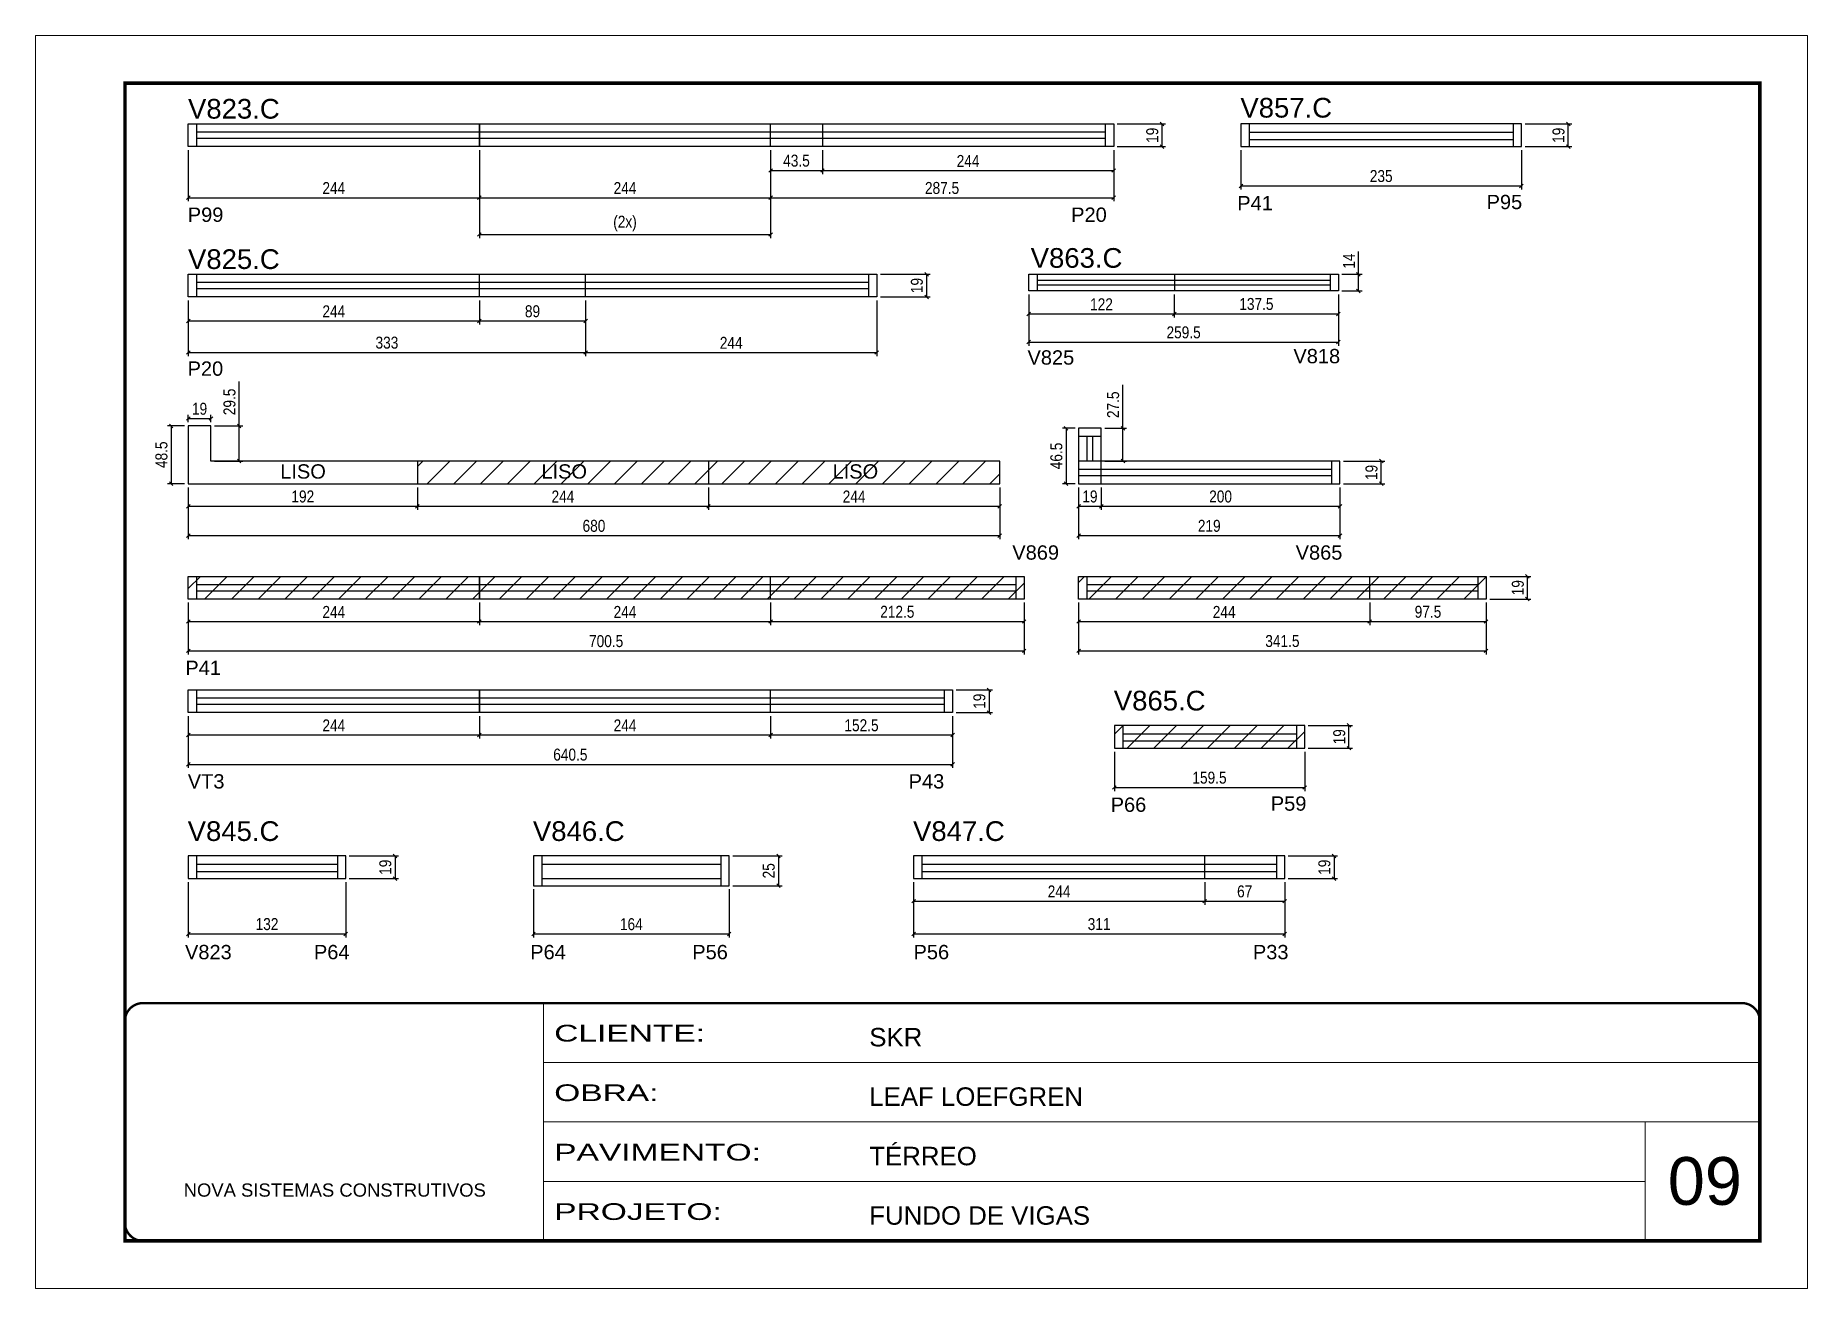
# Model space of a CAD drawing. Extents: x 1959 to 8212, y 239 to 4735.
# Drawn here: x 1959 to 3444, y 1388 to 2438 of the extents above; entities that cross this region are included whole.
import ezdxf

# ---------------------------------------------------------------- set-up
doc = ezdxf.new("R2010")
doc.units = 0
doc.linetypes.add('CONTINUO', pattern=[0])
doc.linetypes.add('DASHED', pattern=[0.75, 0.5, -0.25])
for name, color, linetype in [('5', 5, 'Continuous'), ('COTA', 241, 'Continuous'), ('NOMENCLATURA', 7, 'Continuous'), ('Painéis', 200, 'Continuous'), ('SARR_2.2x7', 40, 'Continuous'), ('SARR_EDITAR', 141, 'Continuous')]:
    doc.layers.add(name, color=color, linetype=linetype)
for name, color, linetype, lineweight in [('CARIMBO', 255, 'Continuous', 9), ('Folhas', 255, 'Continuous', 9), ('REAPROVEITAMENTO', 251, 'Continuous', 9), ('SARRAFO DE PRESSAO', 251, 'DASHED', 9)]:
    doc.layers.add(name, color=color, linetype=linetype, lineweight=lineweight)
doc.styles.add('ARIAL', font='arial.ttf')
doc.styles.add('COTA TECNICA', font='techl___.ttf', dxfattribs={"height": 10})
doc.styles.add('COTA TECNICA-50', font='techl___.ttf', dxfattribs={"height": 10})
doc.styles.get("Standard").update_dxf_attribs({"font": 'arial.ttf'})
doc.styles.add('Tecnologia', font='')
doc.styles.get('Tecnologia').set_extended_font_data('Forgotten Futurist')
doc.dimstyles.new('COTA PAINEL-50', dxfattribs={"dimtxt": 10, "dimasz": 3, "dimexe": 3, "dimexo": 3, "dimgap": 3, "dimtad": 1, "dimdec": 1, "dimzin": 12, "dimdsep": 46, "dimtxsty": 'COTA TECNICA-50', "dimblk1": 'OBLIQUE', "dimblk2": 'OBLIQUE', "dimsah": 1, "dimcen": 0.9, "dimclrd": 4, "dimclre": 4, "dimclrt": 240, "dimadec": 1, "dimazin": 3, "dimtfac": 1, "dimtdec": 1, "dimtmove": 0, "dimatfit": 3, "dimfxl": 1, "dimtolj": 1, "dimtzin": 12, "dimarcsym": 0})
doc.dimstyles.new('PAINEL', dxfattribs={"dimtxt": 10, "dimasz": 3, "dimexe": 3, "dimexo": 3, "dimgap": 3, "dimtad": 1, "dimdec": 1, "dimzin": 12, "dimdsep": 46, "dimtxsty": 'COTA TECNICA', "dimblk1": 'OBLIQUE', "dimblk2": 'OBLIQUE', "dimsah": 1, "dimcen": 0.9, "dimclrd": 4, "dimclre": 4, "dimclrt": 240, "dimadec": 1, "dimazin": 3, "dimtfac": 1, "dimtdec": 1, "dimtmove": 0, "dimatfit": 3, "dimfxl": 1, "dimtolj": 1, "dimtzin": 12, "dimarcsym": 0})

msp = doc.modelspace()

# ---------------------------------------------------------------- texts
at = {"layer": '5', "linetype": 'Continuous'}
for s, rotation, p in [('P41', 359.99996, (2965.86, 2291.55)), ('P95', 359.99996, (3174.82, 2292.51)), ('P99', 359.99996, (2086.43, 2281.88)), ('P20', 359.99996, (2826.69, 2281.88)), ('V825', 359.99996, (2790.1, 2162.23)), ('V818', 359.99996, (3012.93, 2163.38)), ('P20', 359.99996, (2086.27, 2152.92)), ('LISO', 359.99996, (2163.92, 2066.72)), ('LISO', 359.99996, (2382.76, 2066.72)), ('LISO', 359.99996, (2626.76, 2066.72)), ('V869', 359.99996, (2777.36, 1998.81)), ('V865', 359.99996, (3014.81, 1998.81)), ('P41', 0.00004, (2084.37, 1902.18)), ('VT3', 359.99996, (2086.43, 1807.07)), ('P43', 359.99996, (2690.48, 1807.07)), ('P66', 359.99996, (2859.79, 1787.5)), ('P59', 359.99996, (2994, 1788.46)), ('V823', 0.00004, (2084.1, 1664.01)), ('P64', 0.00004, (2192.14, 1664.01)), ('P64', 0.00004, (2373.39, 1664.01)), ('P56', 0.00004, (2509.17, 1664.01)), ('P56', 0.00004, (2694.59, 1664.01)), ('P33', 0.00004, (2978.98, 1664.01))]:
    msp.add_text(s, height=12, rotation=rotation, dxfattribs=at).set_placement(p)
at = {"layer": 'CARIMBO', "style": 'ARIAL'}
msp.add_text('09', height=40, dxfattribs=at).set_placement((3326.63, 1458.21))
at = {"layer": 'NOMENCLATURA', "linetype": 'Continuous'}
for s, p in [('V823.C', (2086.6, 2368.37)), ('V857.C', (2968.49, 2369.24)), ('V825.C', (2086.6, 2242.39)), ('V863.C', (2792.77, 2243.38)), ('V865.C', (2862.42, 1872.45)), ('V845.C', (2086.33, 1763.12)), ('V846.C', (2375.63, 1763.12)), ('V847.C', (2694.17, 1763.12))]:
    msp.add_text(s, height=16.5, dxfattribs=at).set_placement(p)

# ---------------------------------------------------------------- blocks, each defined once
blk = doc.blocks.new('9999999999')
at = {"color": 30, "linetype": 'CONTINUO'}
for p, q in [((98564.6, 34230.2), (98564.6, 34429.4)), ((98564.6, 34379.6), (99584, 34379.6)), ((98564.6, 34329.8), (99488, 34329.8)), ((99584, 34329.8), (99488, 34329.8)), ((99488, 34329.8), (99488, 34230.2)), ((98564.6, 34280), (99488, 34280))]:
    blk.add_line(p, q, dxfattribs=at)
at = {"color": 30, "linetype": 'CONTINUO', "const_width": 2}
blk.add_lwpolyline([(99584, 34230.2), (99584, 34414.4, 0.414214), (99569, 34429.4), (98229, 34429.4, 0.414214), (98214, 34414.4), (98214, 34245.2, 0.414214), (98229, 34230.2), (99584, 34230.2)], format="xyb", dxfattribs=at)
at = {"layer": 'Folhas'}
blk.add_lwpolyline([(98139, 34190.2), (99624, 34190.2), (99624, 35240.2), (98139, 35240.2)], close=True, dxfattribs=at)
at = {"layer": 'Folhas', "color": 30, "const_width": 3}
blk.add_lwpolyline([(98214, 34230.2), (99584, 34230.2), (99584, 35200.2), (98214, 35200.2)], close=True, dxfattribs=at)
at = {"color": 7, "linetype": 'Continuous', "ltscale": 5, "style": 'ARIAL'}
for s, height, p in [('SKR', 15.48, (98837.7, 34393.1)), ('LEAF LOEFGREN', 15.483, (98837.7, 34343.3)), ('TÉRREO', 15.48, (98837.7, 34293.5)), ('NOVA SISTEMAS CONSTRUTIVOS', 11.059, (98263.2, 34267.2)), ('FUNDO DE VIGAS', 15.483, (98837.7, 34243.7))]:
    blk.add_text(s, height=height, dxfattribs=at).set_placement(p)
at = {"layer": 'Folhas', "color": 7, "style": 'Tecnologia', "width": 1.5}
for s, p in [('CLIENTE:', (98573.7, 34397.2)), ('OBRA:', (98573.7, 34347.3)), ('PAVIMENTO:', (98573.7, 34297.5)), ('PROJETO:', (98573.7, 34247.7))]:
    blk.add_text(s, height=14, dxfattribs=at).set_placement(p)
blk = doc.blocks.new('_Oblique')
at = {"color": 0, "linetype": 'ByBlock', "lineweight": -2}
blk.add_line((-0.5, -0.5), (0.5, 0.5), dxfattribs=at)
blk = doc.blocks.new('*D1058')
at = {"layer": 'COTA', "color": 4, "linetype": 'ByBlock', "lineweight": -2, "transparency": 16777216}
for p, q in [((2086.8, 2341.9), (2086.8, 2299.1)), ((2330.8, 2341.9), (2330.8, 2299.1)), ((2086.8, 2302.1), (2330.8, 2302.1))]:
    blk.add_line(p, q, dxfattribs=at)
at = {"layer": 'Defpoints', "color": 0, "linetype": 'ByBlock', "transparency": 16777216}
for p in [(2086.8, 2344.9), (2330.8, 2344.9), (2330.8, 2302.1)]:
    blk.add_point(p, dxfattribs=at)
at = {"layer": 'COTA', "color": 4, "linetype": 'ByBlock', "lineweight": -2, "transparency": 16777216, "xscale": 3, "yscale": 3, "zscale": 3, "rotation": 180}
blk.add_blockref('_Oblique', (2086.8, 2302.1), dxfattribs=at)
at = {"layer": 'COTA', "color": 4, "linetype": 'ByBlock', "lineweight": -2, "transparency": 16777216, "xscale": 3, "yscale": 3, "zscale": 3}
blk.add_blockref('_Oblique', (2330.8, 2302.1), dxfattribs=at)
at = {"layer": 'COTA', "color": 240, "linetype": 'ByBlock', "transparency": 16777216, "insert": (2208.8, 2310.2), "char_height": 10, "attachment_point": 5, "style": 'COTA TECNICA-50'}
blk.add_mtext('\\A1;244', dxfattribs=at)
blk = doc.blocks.new('*D1059')
at = {"layer": 'COTA', "color": 4, "linetype": 'ByBlock', "lineweight": -2, "transparency": 16777216}
for p, q in [((2330.8, 2341.9), (2330.8, 2299.1)), ((2574.8, 2341.9), (2574.8, 2299.1)), ((2330.8, 2302.1), (2574.8, 2302.1))]:
    blk.add_line(p, q, dxfattribs=at)
at = {"layer": 'Defpoints', "color": 0, "linetype": 'ByBlock', "transparency": 16777216}
for p in [(2330.8, 2344.9), (2574.8, 2344.9), (2574.8, 2302.1)]:
    blk.add_point(p, dxfattribs=at)
at = {"layer": 'COTA', "color": 4, "linetype": 'ByBlock', "lineweight": -2, "transparency": 16777216, "xscale": 3, "yscale": 3, "zscale": 3, "rotation": 180}
blk.add_blockref('_Oblique', (2330.8, 2302.1), dxfattribs=at)
at = {"layer": 'COTA', "color": 4, "linetype": 'ByBlock', "lineweight": -2, "transparency": 16777216, "xscale": 3, "yscale": 3, "zscale": 3}
blk.add_blockref('_Oblique', (2574.8, 2302.1), dxfattribs=at)
at = {"layer": 'COTA', "color": 240, "linetype": 'ByBlock', "transparency": 16777216, "insert": (2452.8, 2310.2), "char_height": 10, "attachment_point": 5, "style": 'COTA TECNICA-50'}
blk.add_mtext('\\A1;244', dxfattribs=at)
blk = doc.blocks.new('*D1061')
at = {"layer": 'COTA', "color": 4, "lineweight": -2, "transparency": 16777216}
for p, q in [((2574.8, 2341.9), (2574.8, 2299.1)), ((2862.3, 2341.9), (2862.3, 2299.1)), ((2574.8, 2302.1), (2862.3, 2302.1))]:
    blk.add_line(p, q, dxfattribs=at)
at = {"layer": 'Defpoints', "color": 0, "transparency": 16777216}
for p in [(2574.8, 2344.9), (2862.3, 2344.9), (2862.3, 2302.1)]:
    blk.add_point(p, dxfattribs=at)
at = {"layer": 'COTA', "color": 4, "lineweight": -2, "transparency": 16777216, "xscale": 3, "yscale": 3, "zscale": 3, "rotation": 180}
blk.add_blockref('_Oblique', (2574.8, 2302.1), dxfattribs=at)
at = {"layer": 'COTA', "color": 4, "lineweight": -2, "transparency": 16777216, "xscale": 3, "yscale": 3, "zscale": 3}
blk.add_blockref('_Oblique', (2862.3, 2302.1), dxfattribs=at)
at = {"layer": 'COTA', "color": 240, "transparency": 16777216, "insert": (2718.5, 2310.2), "char_height": 10, "attachment_point": 5, "style": 'COTA TECNICA'}
blk.add_mtext('\\A1;287.5', dxfattribs=at)
blk = doc.blocks.new('*D1062')
at = {"layer": 'COTA', "color": 4, "lineweight": -2, "transparency": 16777216}
for p, q in [((2865.3, 2363.9), (2905.8, 2363.9)), ((2902.8, 2363.9), (2902.8, 2344.9)), ((2865.3, 2344.9), (2905.8, 2344.9))]:
    blk.add_line(p, q, dxfattribs=at)
at = {"layer": 'Defpoints', "color": 0, "transparency": 16777216}
for p in [(2862.3, 2363.9), (2862.3, 2344.9), (2902.8, 2344.9)]:
    blk.add_point(p, dxfattribs=at)
at = {"layer": 'COTA', "color": 4, "lineweight": -2, "transparency": 16777216, "xscale": 3, "yscale": 3, "zscale": 3}
for p, rotation in [((2902.8, 2363.9), 90), ((2902.8, 2344.9), 270)]:
    blk.add_blockref('_Oblique', p, dxfattribs=dict(at, rotation=rotation))
at = {"layer": 'COTA', "color": 240, "transparency": 16777216, "insert": (2894.7, 2354.4), "char_height": 10, "attachment_point": 5, "rotation": 90, "style": 'COTA TECNICA'}
blk.add_mtext('\\A1;19', dxfattribs=at)
blk = doc.blocks.new('*D1063')
at = {"layer": 'COTA', "color": 4, "lineweight": -2, "transparency": 16777216}
for p, q in [((2574.8, 2341.9), (2574.8, 2321.9)), ((2618.3, 2341.9), (2618.3, 2321.9)), ((2574.8, 2324.9), (2618.3, 2324.9))]:
    blk.add_line(p, q, dxfattribs=at)
at = {"layer": 'Defpoints', "color": 0, "transparency": 16777216}
for p in [(2574.8, 2344.9), (2618.3, 2344.9), (2618.3, 2324.9)]:
    blk.add_point(p, dxfattribs=at)
at = {"layer": 'COTA', "color": 4, "lineweight": -2, "transparency": 16777216, "xscale": 3, "yscale": 3, "zscale": 3, "rotation": 180}
blk.add_blockref('_Oblique', (2574.8, 2324.9), dxfattribs=at)
at = {"layer": 'COTA', "color": 4, "lineweight": -2, "transparency": 16777216, "xscale": 3, "yscale": 3, "zscale": 3}
blk.add_blockref('_Oblique', (2618.3, 2324.9), dxfattribs=at)
at = {"layer": 'COTA', "color": 240, "transparency": 16777216, "insert": (2596.5, 2333.1), "char_height": 10, "attachment_point": 5, "style": 'COTA TECNICA'}
blk.add_mtext('\\A1;43.5', dxfattribs=at)
blk = doc.blocks.new('*D1064')
at = {"layer": 'COTA', "color": 4, "lineweight": -2, "transparency": 16777216}
for p, q in [((2618.3, 2341.9), (2618.3, 2321.9)), ((2862.3, 2341.9), (2862.3, 2321.9)), ((2618.3, 2324.9), (2862.3, 2324.9))]:
    blk.add_line(p, q, dxfattribs=at)
at = {"layer": 'Defpoints', "color": 0, "transparency": 16777216}
for p in [(2618.3, 2344.9), (2862.3, 2344.9), (2862.3, 2324.9)]:
    blk.add_point(p, dxfattribs=at)
at = {"layer": 'COTA', "color": 4, "lineweight": -2, "transparency": 16777216, "xscale": 3, "yscale": 3, "zscale": 3, "rotation": 180}
blk.add_blockref('_Oblique', (2618.3, 2324.9), dxfattribs=at)
at = {"layer": 'COTA', "color": 4, "lineweight": -2, "transparency": 16777216, "xscale": 3, "yscale": 3, "zscale": 3}
blk.add_blockref('_Oblique', (2862.3, 2324.9), dxfattribs=at)
at = {"layer": 'COTA', "color": 240, "transparency": 16777216, "insert": (2740.3, 2332.9), "char_height": 10, "attachment_point": 5, "style": 'COTA TECNICA'}
blk.add_mtext('\\A1;244', dxfattribs=at)
blk = doc.blocks.new('*D1065')
at = {"layer": 'COTA', "color": 4, "lineweight": -2, "transparency": 16777216}
for p, q in [((2330.8, 2341.9), (2330.8, 2268.3)), ((2574.8, 2341.9), (2574.8, 2268.3)), ((2330.8, 2271.3), (2574.8, 2271.3))]:
    blk.add_line(p, q, dxfattribs=at)
at = {"layer": 'Defpoints', "color": 0, "transparency": 16777216}
for p in [(2330.8, 2344.9), (2574.8, 2344.9), (2574.8, 2271.3)]:
    blk.add_point(p, dxfattribs=at)
at = {"layer": 'COTA', "color": 4, "lineweight": -2, "transparency": 16777216, "xscale": 3, "yscale": 3, "zscale": 3, "rotation": 180}
blk.add_blockref('_Oblique', (2330.8, 2271.3), dxfattribs=at)
at = {"layer": 'COTA', "color": 4, "lineweight": -2, "transparency": 16777216, "xscale": 3, "yscale": 3, "zscale": 3}
blk.add_blockref('_Oblique', (2574.8, 2271.3), dxfattribs=at)
at = {"layer": 'COTA', "color": 240, "transparency": 16777216, "insert": (2452.8, 2280.5), "char_height": 10, "attachment_point": 5, "style": 'COTA TECNICA'}
blk.add_mtext('\\A1;(2x)', dxfattribs=at)
blk = doc.blocks.new('*D1067')
at = {"layer": 'COTA', "color": 4, "lineweight": -2, "transparency": 16777216}
for p, q in [((2832.9, 2059.4), (2832.9, 2016)), ((3051.9, 2059.4), (3051.9, 2016)), ((2832.9, 2019), (3051.9, 2019))]:
    blk.add_line(p, q, dxfattribs=at)
at = {"layer": 'Defpoints', "color": 0, "transparency": 16777216}
for p in [(2832.9, 2062.4), (3051.9, 2062.4), (3051.9, 2019)]:
    blk.add_point(p, dxfattribs=at)
at = {"layer": 'COTA', "color": 4, "lineweight": -2, "transparency": 16777216, "xscale": 3, "yscale": 3, "zscale": 3, "rotation": 180}
blk.add_blockref('_Oblique', (2832.9, 2019), dxfattribs=at)
at = {"layer": 'COTA', "color": 4, "lineweight": -2, "transparency": 16777216, "xscale": 3, "yscale": 3, "zscale": 3}
blk.add_blockref('_Oblique', (3051.9, 2019), dxfattribs=at)
at = {"layer": 'COTA', "color": 240, "transparency": 16777216, "insert": (2942.4, 2027.1), "char_height": 10, "attachment_point": 5, "style": 'COTA TECNICA'}
blk.add_mtext('\\A1;219', dxfattribs=at)
blk = doc.blocks.new('*D1068')
at = {"layer": 'COTA', "color": 4, "lineweight": -2, "transparency": 16777216}
for p, q in [((3054.9, 2081.4), (3089.5, 2081.4)), ((3086.5, 2062.4), (3086.5, 2081.4)), ((3054.9, 2062.4), (3089.5, 2062.4))]:
    blk.add_line(p, q, dxfattribs=at)
at = {"layer": 'Defpoints', "color": 0, "transparency": 16777216}
for p in [(3051.9, 2081.4), (3086.5, 2081.4), (3051.9, 2062.4)]:
    blk.add_point(p, dxfattribs=at)
at = {"layer": 'COTA', "color": 4, "lineweight": -2, "transparency": 16777216, "xscale": 3, "yscale": 3, "zscale": 3}
for p, rotation in [((3086.5, 2081.4), 90), ((3086.5, 2062.4), 270)]:
    blk.add_blockref('_Oblique', p, dxfattribs=dict(at, rotation=rotation))
at = {"layer": 'COTA', "color": 240, "transparency": 16777216, "insert": (3078.4, 2071.9), "char_height": 10, "attachment_point": 5, "rotation": 90, "style": 'COTA TECNICA'}
blk.add_mtext('\\A1;19', dxfattribs=at)
blk = doc.blocks.new('*D1071')
at = {"layer": 'COTA', "color": 4, "lineweight": -2, "transparency": 16777216}
for p, q in [((2086.8, 2059.4), (2086.8, 2016)), ((2766.8, 2059.4), (2766.8, 2016)), ((2086.8, 2019), (2766.8, 2019))]:
    blk.add_line(p, q, dxfattribs=at)
at = {"layer": 'Defpoints', "color": 0, "transparency": 16777216}
for p in [(2086.8, 2062.4), (2766.8, 2062.4), (2766.8, 2019)]:
    blk.add_point(p, dxfattribs=at)
at = {"layer": 'COTA', "color": 4, "lineweight": -2, "transparency": 16777216, "xscale": 3, "yscale": 3, "zscale": 3, "rotation": 180}
blk.add_blockref('_Oblique', (2086.8, 2019), dxfattribs=at)
at = {"layer": 'COTA', "color": 4, "lineweight": -2, "transparency": 16777216, "xscale": 3, "yscale": 3, "zscale": 3}
blk.add_blockref('_Oblique', (2766.8, 2019), dxfattribs=at)
at = {"layer": 'COTA', "color": 240, "transparency": 16777216, "insert": (2426.8, 2027.1), "char_height": 10, "attachment_point": 5, "style": 'COTA TECNICA'}
blk.add_mtext('\\A1;680', dxfattribs=at)
blk = doc.blocks.new('*D1075')
at = {"layer": 'COTA', "color": 4, "lineweight": -2, "transparency": 16777216}
for p, q in [((2086.8, 2059.4), (2086.8, 2040.6)), ((2278.8, 2059.4), (2278.8, 2040.6)), ((2086.8, 2043.6), (2278.8, 2043.6))]:
    blk.add_line(p, q, dxfattribs=at)
at = {"layer": 'Defpoints', "color": 0, "transparency": 16777216}
for p in [(2086.8, 2062.4), (2278.8, 2062.4), (2278.8, 2043.6)]:
    blk.add_point(p, dxfattribs=at)
at = {"layer": 'COTA', "color": 4, "lineweight": -2, "transparency": 16777216, "xscale": 3, "yscale": 3, "zscale": 3, "rotation": 180}
blk.add_blockref('_Oblique', (2086.8, 2043.6), dxfattribs=at)
at = {"layer": 'COTA', "color": 4, "lineweight": -2, "transparency": 16777216, "xscale": 3, "yscale": 3, "zscale": 3}
blk.add_blockref('_Oblique', (2278.8, 2043.6), dxfattribs=at)
at = {"layer": 'COTA', "color": 240, "transparency": 16777216, "insert": (2182.8, 2051.7), "char_height": 10, "attachment_point": 5, "style": 'COTA TECNICA'}
blk.add_mtext('\\A1;192', dxfattribs=at)
blk = doc.blocks.new('*D1076')
at = {"layer": 'COTA', "color": 4, "lineweight": -2, "transparency": 16777216}
for p, q in [((2278.8, 2059.4), (2278.8, 2040.6)), ((2522.8, 2059.4), (2522.8, 2040.6)), ((2278.8, 2043.6), (2522.8, 2043.6))]:
    blk.add_line(p, q, dxfattribs=at)
at = {"layer": 'Defpoints', "color": 0, "transparency": 16777216}
for p in [(2278.8, 2062.4), (2522.8, 2062.4), (2522.8, 2043.6)]:
    blk.add_point(p, dxfattribs=at)
at = {"layer": 'COTA', "color": 4, "lineweight": -2, "transparency": 16777216, "xscale": 3, "yscale": 3, "zscale": 3, "rotation": 180}
blk.add_blockref('_Oblique', (2278.8, 2043.6), dxfattribs=at)
at = {"layer": 'COTA', "color": 4, "lineweight": -2, "transparency": 16777216, "xscale": 3, "yscale": 3, "zscale": 3}
blk.add_blockref('_Oblique', (2522.8, 2043.6), dxfattribs=at)
at = {"layer": 'COTA', "color": 240, "transparency": 16777216, "insert": (2400.8, 2051.7), "char_height": 10, "attachment_point": 5, "style": 'COTA TECNICA'}
blk.add_mtext('\\A1;244', dxfattribs=at)
blk = doc.blocks.new('*D1077')
at = {"layer": 'COTA', "color": 4, "lineweight": -2, "transparency": 16777216}
for p, q in [((2522.8, 2059.4), (2522.8, 2040.6)), ((2766.8, 2059.4), (2766.8, 2040.6)), ((2522.8, 2043.6), (2766.8, 2043.6))]:
    blk.add_line(p, q, dxfattribs=at)
at = {"layer": 'Defpoints', "color": 0, "transparency": 16777216}
for p in [(2522.8, 2062.4), (2766.8, 2062.4), (2766.8, 2043.6)]:
    blk.add_point(p, dxfattribs=at)
at = {"layer": 'COTA', "color": 4, "lineweight": -2, "transparency": 16777216, "xscale": 3, "yscale": 3, "zscale": 3, "rotation": 180}
blk.add_blockref('_Oblique', (2522.8, 2043.6), dxfattribs=at)
at = {"layer": 'COTA', "color": 4, "lineweight": -2, "transparency": 16777216, "xscale": 3, "yscale": 3, "zscale": 3}
blk.add_blockref('_Oblique', (2766.8, 2043.6), dxfattribs=at)
at = {"layer": 'COTA', "color": 240, "transparency": 16777216, "insert": (2644.8, 2051.7), "char_height": 10, "attachment_point": 5, "style": 'COTA TECNICA'}
blk.add_mtext('\\A1;244', dxfattribs=at)
blk = doc.blocks.new('*D1078')
at = {"layer": 'COTA', "color": 4, "lineweight": -2, "transparency": 16777216}
for p, q in [((2829.9, 2108.9), (2819.4, 2108.9)), ((2822.4, 2108.9), (2822.4, 2062.4)), ((2829.9, 2062.4), (2819.4, 2062.4))]:
    blk.add_line(p, q, dxfattribs=at)
at = {"layer": 'Defpoints', "color": 0, "transparency": 16777216}
for p in [(2832.9, 2108.9), (2822.4, 2062.4), (2832.9, 2062.4)]:
    blk.add_point(p, dxfattribs=at)
at = {"layer": 'COTA', "color": 4, "lineweight": -2, "transparency": 16777216, "xscale": 3, "yscale": 3, "zscale": 3}
for p, rotation in [((2822.4, 2108.9), 90), ((2822.4, 2062.4), 270)]:
    blk.add_blockref('_Oblique', p, dxfattribs=dict(at, rotation=rotation))
at = {"layer": 'COTA', "color": 240, "transparency": 16777216, "insert": (2814.3, 2085.7), "char_height": 10, "attachment_point": 5, "rotation": 90, "style": 'COTA TECNICA'}
blk.add_mtext('\\A1;46.5', dxfattribs=at)
blk = doc.blocks.new('*D1080')
at = {"layer": 'COTA', "color": 4, "lineweight": -2, "transparency": 16777216}
for p, q in [((2832.9, 2059.4), (2832.9, 2040.6)), ((2851.9, 2059.4), (2851.9, 2040.6)), ((2832.9, 2043.6), (2851.9, 2043.6))]:
    blk.add_line(p, q, dxfattribs=at)
at = {"layer": 'Defpoints', "color": 0, "transparency": 16777216}
for p in [(2832.9, 2062.4), (2851.9, 2062.4), (2851.9, 2043.6)]:
    blk.add_point(p, dxfattribs=at)
at = {"layer": 'COTA', "color": 4, "lineweight": -2, "transparency": 16777216, "xscale": 3, "yscale": 3, "zscale": 3, "rotation": 180}
blk.add_blockref('_Oblique', (2832.9, 2043.6), dxfattribs=at)
at = {"layer": 'COTA', "color": 4, "lineweight": -2, "transparency": 16777216, "xscale": 3, "yscale": 3, "zscale": 3}
blk.add_blockref('_Oblique', (2851.9, 2043.6), dxfattribs=at)
at = {"layer": 'COTA', "color": 240, "transparency": 16777216, "insert": (2842.4, 2051.7), "char_height": 10, "attachment_point": 5, "style": 'COTA TECNICA'}
blk.add_mtext('\\A1;19', dxfattribs=at)
blk = doc.blocks.new('*D1081')
at = {"layer": 'COTA', "color": 4, "lineweight": -2, "transparency": 16777216}
for p, q in [((2851.9, 2059.4), (2851.9, 2040.6)), ((3051.9, 2059.4), (3051.9, 2040.6)), ((2851.9, 2043.6), (3051.9, 2043.6))]:
    blk.add_line(p, q, dxfattribs=at)
at = {"layer": 'Defpoints', "color": 0, "transparency": 16777216}
for p in [(2851.9, 2062.4), (3051.9, 2062.4), (3051.9, 2043.6)]:
    blk.add_point(p, dxfattribs=at)
at = {"layer": 'COTA', "color": 4, "lineweight": -2, "transparency": 16777216, "xscale": 3, "yscale": 3, "zscale": 3, "rotation": 180}
blk.add_blockref('_Oblique', (2851.9, 2043.6), dxfattribs=at)
at = {"layer": 'COTA', "color": 4, "lineweight": -2, "transparency": 16777216, "xscale": 3, "yscale": 3, "zscale": 3}
blk.add_blockref('_Oblique', (3051.9, 2043.6), dxfattribs=at)
at = {"layer": 'COTA', "color": 240, "transparency": 16777216, "insert": (2951.9, 2051.7), "char_height": 10, "attachment_point": 5, "style": 'COTA TECNICA'}
blk.add_mtext('\\A1;200', dxfattribs=at)
blk = doc.blocks.new('*D1082')
at = {"layer": 'COTA', "color": 4, "lineweight": -2, "transparency": 16777216}
for p, q in [((2083.8, 2110.9), (2069.5, 2110.9)), ((2072.5, 2110.9), (2072.5, 2062.4)), ((2083.8, 2062.4), (2069.5, 2062.4))]:
    blk.add_line(p, q, dxfattribs=at)
at = {"layer": 'Defpoints', "color": 0, "transparency": 16777216}
for p in [(2086.8, 2110.9), (2072.5, 2062.4), (2086.8, 2062.4)]:
    blk.add_point(p, dxfattribs=at)
at = {"layer": 'COTA', "color": 4, "lineweight": -2, "transparency": 16777216, "xscale": 3, "yscale": 3, "zscale": 3}
for p, rotation in [((2072.5, 2110.9), 90), ((2072.5, 2062.4), 270)]:
    blk.add_blockref('_Oblique', p, dxfattribs=dict(at, rotation=rotation))
at = {"layer": 'COTA', "color": 240, "transparency": 16777216, "insert": (2064.4, 2086.7), "char_height": 10, "attachment_point": 5, "rotation": 90, "style": 'COTA TECNICA'}
blk.add_mtext('\\A1;48.5', dxfattribs=at)
blk = doc.blocks.new('*D1083')
at = {"layer": 'COTA', "color": 4, "lineweight": -2, "transparency": 16777216}
for p, q in [((2129.5, 2110.9), (2129.5, 2148)), ((2108.8, 2110.9), (2132.5, 2110.9)), ((2129.5, 2081.4), (2129.5, 2110.9)), ((2108.8, 2081.4), (2132.5, 2081.4))]:
    blk.add_line(p, q, dxfattribs=at)
at = {"layer": 'Defpoints', "color": 0, "transparency": 16777216}
for p in [(2105.8, 2110.9), (2129.5, 2110.9), (2105.8, 2081.4)]:
    blk.add_point(p, dxfattribs=at)
at = {"layer": 'COTA', "color": 4, "lineweight": -2, "transparency": 16777216, "xscale": 3, "yscale": 3, "zscale": 3}
for p, rotation in [((2129.5, 2110.9), 90), ((2129.5, 2081.4), 270)]:
    blk.add_blockref('_Oblique', p, dxfattribs=dict(at, rotation=rotation))
at = {"layer": 'COTA', "color": 240, "transparency": 16777216, "insert": (2121.4, 2131), "char_height": 10, "attachment_point": 5, "rotation": 90, "style": 'COTA TECNICA'}
blk.add_mtext('\\A1;29.5', dxfattribs=at)
blk = doc.blocks.new('*D1084')
at = {"layer": 'COTA', "color": 4, "lineweight": -2, "transparency": 16777216}
for p, q in [((2086.8, 2113.9), (2086.8, 2120.1)), ((2086.8, 2117.1), (2105.8, 2117.1)), ((2105.8, 2113.9), (2105.8, 2120.1))]:
    blk.add_line(p, q, dxfattribs=at)
at = {"layer": 'Defpoints', "color": 0, "transparency": 16777216}
for p in [(2086.8, 2110.9), (2105.8, 2117.1), (2105.8, 2110.9)]:
    blk.add_point(p, dxfattribs=at)
at = {"layer": 'COTA', "color": 4, "lineweight": -2, "transparency": 16777216, "xscale": 3, "yscale": 3, "zscale": 3, "rotation": 180}
blk.add_blockref('_Oblique', (2086.8, 2117.1), dxfattribs=at)
at = {"layer": 'COTA', "color": 4, "lineweight": -2, "transparency": 16777216, "xscale": 3, "yscale": 3, "zscale": 3}
blk.add_blockref('_Oblique', (2105.8, 2117.1), dxfattribs=at)
at = {"layer": 'COTA', "color": 240, "transparency": 16777216, "insert": (2096.3, 2125.2), "char_height": 10, "attachment_point": 5, "style": 'COTA TECNICA'}
blk.add_mtext('\\A1;19', dxfattribs=at)
blk = doc.blocks.new('*D1085')
at = {"layer": 'COTA', "color": 4, "linetype": 'ByBlock', "lineweight": -2, "transparency": 16777216}
for p, q in [((2086.8, 1962.8), (2086.8, 1944)), ((2330.8, 1962.8), (2330.8, 1944)), ((2086.8, 1947), (2330.8, 1947))]:
    blk.add_line(p, q, dxfattribs=at)
at = {"layer": 'Defpoints', "color": 0, "linetype": 'ByBlock', "transparency": 16777216}
for p in [(2086.8, 1965.8), (2330.8, 1965.8), (2330.8, 1947)]:
    blk.add_point(p, dxfattribs=at)
at = {"layer": 'COTA', "color": 4, "linetype": 'ByBlock', "lineweight": -2, "transparency": 16777216, "xscale": 3, "yscale": 3, "zscale": 3, "rotation": 180}
blk.add_blockref('_Oblique', (2086.8, 1947), dxfattribs=at)
at = {"layer": 'COTA', "color": 4, "linetype": 'ByBlock', "lineweight": -2, "transparency": 16777216, "xscale": 3, "yscale": 3, "zscale": 3}
blk.add_blockref('_Oblique', (2330.8, 1947), dxfattribs=at)
at = {"layer": 'COTA', "color": 240, "linetype": 'ByBlock', "transparency": 16777216, "insert": (2208.8, 1955), "char_height": 10, "attachment_point": 5, "style": 'COTA TECNICA-50'}
blk.add_mtext('\\A1;244', dxfattribs=at)
blk = doc.blocks.new('*D1086')
at = {"layer": 'COTA', "color": 4, "linetype": 'ByBlock', "lineweight": -2, "transparency": 16777216}
for p, q in [((2330.8, 1962.8), (2330.8, 1944)), ((2574.8, 1962.8), (2574.8, 1944)), ((2330.8, 1947), (2574.8, 1947))]:
    blk.add_line(p, q, dxfattribs=at)
at = {"layer": 'Defpoints', "color": 0, "linetype": 'ByBlock', "transparency": 16777216}
for p in [(2330.8, 1965.8), (2574.8, 1965.8), (2574.8, 1947)]:
    blk.add_point(p, dxfattribs=at)
at = {"layer": 'COTA', "color": 4, "linetype": 'ByBlock', "lineweight": -2, "transparency": 16777216, "xscale": 3, "yscale": 3, "zscale": 3, "rotation": 180}
blk.add_blockref('_Oblique', (2330.8, 1947), dxfattribs=at)
at = {"layer": 'COTA', "color": 4, "linetype": 'ByBlock', "lineweight": -2, "transparency": 16777216, "xscale": 3, "yscale": 3, "zscale": 3}
blk.add_blockref('_Oblique', (2574.8, 1947), dxfattribs=at)
at = {"layer": 'COTA', "color": 240, "linetype": 'ByBlock', "transparency": 16777216, "insert": (2452.8, 1955), "char_height": 10, "attachment_point": 5, "style": 'COTA TECNICA-50'}
blk.add_mtext('\\A1;244', dxfattribs=at)
blk = doc.blocks.new('*D1087')
at = {"layer": 'COTA', "color": 4, "lineweight": -2, "transparency": 16777216}
for p, q in [((2086.8, 1962.8), (2086.8, 1919.4)), ((2787.3, 1962.8), (2787.3, 1919.4)), ((2086.8, 1922.4), (2787.3, 1922.4))]:
    blk.add_line(p, q, dxfattribs=at)
at = {"layer": 'Defpoints', "color": 0, "transparency": 16777216}
for p in [(2086.8, 1965.8), (2787.3, 1965.8), (2787.3, 1922.4)]:
    blk.add_point(p, dxfattribs=at)
at = {"layer": 'COTA', "color": 4, "lineweight": -2, "transparency": 16777216, "xscale": 3, "yscale": 3, "zscale": 3, "rotation": 180}
blk.add_blockref('_Oblique', (2086.8, 1922.4), dxfattribs=at)
at = {"layer": 'COTA', "color": 4, "lineweight": -2, "transparency": 16777216, "xscale": 3, "yscale": 3, "zscale": 3}
blk.add_blockref('_Oblique', (2787.3, 1922.4), dxfattribs=at)
at = {"layer": 'COTA', "color": 240, "transparency": 16777216, "insert": (2437, 1930.5), "char_height": 10, "attachment_point": 5, "style": 'COTA TECNICA'}
blk.add_mtext('\\A1;700.5', dxfattribs=at)
blk = doc.blocks.new('*D1088')
at = {"layer": 'COTA', "color": 4, "lineweight": -2, "transparency": 16777216}
for p, q in [((2574.8, 1962.8), (2574.8, 1944)), ((2787.3, 1962.8), (2787.3, 1944)), ((2574.8, 1947), (2787.3, 1947))]:
    blk.add_line(p, q, dxfattribs=at)
at = {"layer": 'Defpoints', "color": 0, "transparency": 16777216}
for p in [(2574.8, 1965.8), (2787.3, 1965.8), (2787.3, 1947)]:
    blk.add_point(p, dxfattribs=at)
at = {"layer": 'COTA', "color": 4, "lineweight": -2, "transparency": 16777216, "xscale": 3, "yscale": 3, "zscale": 3, "rotation": 180}
blk.add_blockref('_Oblique', (2574.8, 1947), dxfattribs=at)
at = {"layer": 'COTA', "color": 4, "lineweight": -2, "transparency": 16777216, "xscale": 3, "yscale": 3, "zscale": 3}
blk.add_blockref('_Oblique', (2787.3, 1947), dxfattribs=at)
at = {"layer": 'COTA', "color": 240, "transparency": 16777216, "insert": (2681, 1955.1), "char_height": 10, "attachment_point": 5, "style": 'COTA TECNICA'}
blk.add_mtext('\\A1;212.5', dxfattribs=at)
blk = doc.blocks.new('*D1089')
at = {"layer": 'COTA', "color": 4, "lineweight": -2, "transparency": 16777216}
for p, q in [((2832.9, 1962.8), (2832.9, 1919.4)), ((3174.4, 1962.8), (3174.4, 1919.4)), ((2832.9, 1922.4), (3174.4, 1922.4))]:
    blk.add_line(p, q, dxfattribs=at)
at = {"layer": 'Defpoints', "color": 0, "transparency": 16777216}
for p in [(2832.9, 1965.8), (3174.4, 1965.8), (3174.4, 1922.4)]:
    blk.add_point(p, dxfattribs=at)
at = {"layer": 'COTA', "color": 4, "lineweight": -2, "transparency": 16777216, "xscale": 3, "yscale": 3, "zscale": 3, "rotation": 180}
blk.add_blockref('_Oblique', (2832.9, 1922.4), dxfattribs=at)
at = {"layer": 'COTA', "color": 4, "lineweight": -2, "transparency": 16777216, "xscale": 3, "yscale": 3, "zscale": 3}
blk.add_blockref('_Oblique', (3174.4, 1922.4), dxfattribs=at)
at = {"layer": 'COTA', "color": 240, "transparency": 16777216, "insert": (3003.7, 1930.6), "char_height": 10, "attachment_point": 5, "style": 'COTA TECNICA'}
blk.add_mtext('\\A1;341.5', dxfattribs=at)
blk = doc.blocks.new('*D1090')
at = {"layer": 'COTA', "color": 4, "lineweight": -2, "transparency": 16777216}
for p, q in [((3177.4, 1984.8), (3212, 1984.8)), ((3209, 1965.8), (3209, 1984.8)), ((3177.4, 1965.8), (3212, 1965.8))]:
    blk.add_line(p, q, dxfattribs=at)
at = {"layer": 'Defpoints', "color": 0, "transparency": 16777216}
for p in [(3174.4, 1984.8), (3209, 1984.8), (3174.4, 1965.8)]:
    blk.add_point(p, dxfattribs=at)
at = {"layer": 'COTA', "color": 4, "lineweight": -2, "transparency": 16777216, "xscale": 3, "yscale": 3, "zscale": 3}
for p, rotation in [((3209, 1984.8), 90), ((3209, 1965.8), 270)]:
    blk.add_blockref('_Oblique', p, dxfattribs=dict(at, rotation=rotation))
at = {"layer": 'COTA', "color": 240, "transparency": 16777216, "insert": (3201, 1975.3), "char_height": 10, "attachment_point": 5, "rotation": 90, "style": 'COTA TECNICA'}
blk.add_mtext('\\A1;19', dxfattribs=at)
blk = doc.blocks.new('*D1091')
at = {"layer": 'COTA', "color": 4, "lineweight": -2, "transparency": 16777216}
for p, q in [((2832.9, 1962.8), (2832.9, 1944)), ((3076.9, 1962.8), (3076.9, 1944)), ((2832.9, 1947), (3076.9, 1947))]:
    blk.add_line(p, q, dxfattribs=at)
at = {"layer": 'Defpoints', "color": 0, "transparency": 16777216}
for p in [(2832.9, 1965.8), (3076.9, 1965.8), (3076.9, 1947)]:
    blk.add_point(p, dxfattribs=at)
at = {"layer": 'COTA', "color": 4, "lineweight": -2, "transparency": 16777216, "xscale": 3, "yscale": 3, "zscale": 3, "rotation": 180}
blk.add_blockref('_Oblique', (2832.9, 1947), dxfattribs=at)
at = {"layer": 'COTA', "color": 4, "lineweight": -2, "transparency": 16777216, "xscale": 3, "yscale": 3, "zscale": 3}
blk.add_blockref('_Oblique', (3076.9, 1947), dxfattribs=at)
at = {"layer": 'COTA', "color": 240, "transparency": 16777216, "insert": (2954.9, 1955), "char_height": 10, "attachment_point": 5, "style": 'COTA TECNICA'}
blk.add_mtext('\\A1;244', dxfattribs=at)
blk = doc.blocks.new('*D1092')
at = {"layer": 'COTA', "color": 4, "lineweight": -2, "transparency": 16777216}
for p, q in [((3076.9, 1962.8), (3076.9, 1944)), ((3174.4, 1962.8), (3174.4, 1944)), ((3076.9, 1947), (3174.4, 1947))]:
    blk.add_line(p, q, dxfattribs=at)
at = {"layer": 'Defpoints', "color": 0, "transparency": 16777216}
for p in [(3076.9, 1965.8), (3174.4, 1965.8), (3174.4, 1947)]:
    blk.add_point(p, dxfattribs=at)
at = {"layer": 'COTA', "color": 4, "lineweight": -2, "transparency": 16777216, "xscale": 3, "yscale": 3, "zscale": 3, "rotation": 180}
blk.add_blockref('_Oblique', (3076.9, 1947), dxfattribs=at)
at = {"layer": 'COTA', "color": 4, "lineweight": -2, "transparency": 16777216, "xscale": 3, "yscale": 3, "zscale": 3}
blk.add_blockref('_Oblique', (3174.4, 1947), dxfattribs=at)
at = {"layer": 'COTA', "color": 240, "transparency": 16777216, "insert": (3125.7, 1955.1), "char_height": 10, "attachment_point": 5, "style": 'COTA TECNICA'}
blk.add_mtext('\\A1;97.5', dxfattribs=at)
blk = doc.blocks.new('*D1093')
at = {"layer": 'COTA', "color": 4, "linetype": 'ByBlock', "lineweight": -2, "transparency": 16777216}
for p, q in [((2086.8, 1867.7), (2086.8, 1848.9)), ((2330.8, 1867.7), (2330.8, 1848.9)), ((2086.8, 1851.9), (2330.8, 1851.9))]:
    blk.add_line(p, q, dxfattribs=at)
at = {"layer": 'Defpoints', "color": 0, "linetype": 'ByBlock', "transparency": 16777216}
for p in [(2086.8, 1870.7), (2330.8, 1870.7), (2330.8, 1851.9)]:
    blk.add_point(p, dxfattribs=at)
at = {"layer": 'COTA', "color": 4, "linetype": 'ByBlock', "lineweight": -2, "transparency": 16777216, "xscale": 3, "yscale": 3, "zscale": 3, "rotation": 180}
blk.add_blockref('_Oblique', (2086.8, 1851.9), dxfattribs=at)
at = {"layer": 'COTA', "color": 4, "linetype": 'ByBlock', "lineweight": -2, "transparency": 16777216, "xscale": 3, "yscale": 3, "zscale": 3}
blk.add_blockref('_Oblique', (2330.8, 1851.9), dxfattribs=at)
at = {"layer": 'COTA', "color": 240, "linetype": 'ByBlock', "transparency": 16777216, "insert": (2208.8, 1859.9), "char_height": 10, "attachment_point": 5, "style": 'COTA TECNICA-50'}
blk.add_mtext('\\A1;244', dxfattribs=at)
blk = doc.blocks.new('*D1094')
at = {"layer": 'COTA', "color": 4, "linetype": 'ByBlock', "lineweight": -2, "transparency": 16777216}
for p, q in [((2330.8, 1867.7), (2330.8, 1848.9)), ((2574.8, 1867.7), (2574.8, 1848.9)), ((2330.8, 1851.9), (2574.8, 1851.9))]:
    blk.add_line(p, q, dxfattribs=at)
at = {"layer": 'Defpoints', "color": 0, "linetype": 'ByBlock', "transparency": 16777216}
for p in [(2330.8, 1870.7), (2574.8, 1870.7), (2574.8, 1851.9)]:
    blk.add_point(p, dxfattribs=at)
at = {"layer": 'COTA', "color": 4, "linetype": 'ByBlock', "lineweight": -2, "transparency": 16777216, "xscale": 3, "yscale": 3, "zscale": 3, "rotation": 180}
blk.add_blockref('_Oblique', (2330.8, 1851.9), dxfattribs=at)
at = {"layer": 'COTA', "color": 4, "linetype": 'ByBlock', "lineweight": -2, "transparency": 16777216, "xscale": 3, "yscale": 3, "zscale": 3}
blk.add_blockref('_Oblique', (2574.8, 1851.9), dxfattribs=at)
at = {"layer": 'COTA', "color": 240, "linetype": 'ByBlock', "transparency": 16777216, "insert": (2452.8, 1859.9), "char_height": 10, "attachment_point": 5, "style": 'COTA TECNICA-50'}
blk.add_mtext('\\A1;244', dxfattribs=at)
blk = doc.blocks.new('*D1095')
at = {"layer": 'COTA', "color": 4, "lineweight": -2, "transparency": 16777216}
for p, q in [((2086.8, 1867.7), (2086.8, 1824.3)), ((2727.3, 1867.7), (2727.3, 1824.3)), ((2086.8, 1827.3), (2727.3, 1827.3))]:
    blk.add_line(p, q, dxfattribs=at)
at = {"layer": 'Defpoints', "color": 0, "transparency": 16777216}
for p in [(2086.8, 1870.7), (2727.3, 1870.7), (2727.3, 1827.3)]:
    blk.add_point(p, dxfattribs=at)
at = {"layer": 'COTA', "color": 4, "lineweight": -2, "transparency": 16777216, "xscale": 3, "yscale": 3, "zscale": 3, "rotation": 180}
blk.add_blockref('_Oblique', (2086.8, 1827.3), dxfattribs=at)
at = {"layer": 'COTA', "color": 4, "lineweight": -2, "transparency": 16777216, "xscale": 3, "yscale": 3, "zscale": 3}
blk.add_blockref('_Oblique', (2727.3, 1827.3), dxfattribs=at)
at = {"layer": 'COTA', "color": 240, "transparency": 16777216, "insert": (2407, 1835.4), "char_height": 10, "attachment_point": 5, "style": 'COTA TECNICA'}
blk.add_mtext('\\A1;640.5', dxfattribs=at)
blk = doc.blocks.new('*D1096')
at = {"layer": 'COTA', "color": 4, "lineweight": -2, "transparency": 16777216}
for p, q in [((2574.8, 1867.7), (2574.8, 1848.9)), ((2727.3, 1867.7), (2727.3, 1848.9)), ((2574.8, 1851.9), (2727.3, 1851.9))]:
    blk.add_line(p, q, dxfattribs=at)
at = {"layer": 'Defpoints', "color": 0, "transparency": 16777216}
for p in [(2574.8, 1870.7), (2727.3, 1870.7), (2727.3, 1851.9)]:
    blk.add_point(p, dxfattribs=at)
at = {"layer": 'COTA', "color": 4, "lineweight": -2, "transparency": 16777216, "xscale": 3, "yscale": 3, "zscale": 3, "rotation": 180}
blk.add_blockref('_Oblique', (2574.8, 1851.9), dxfattribs=at)
at = {"layer": 'COTA', "color": 4, "lineweight": -2, "transparency": 16777216, "xscale": 3, "yscale": 3, "zscale": 3}
blk.add_blockref('_Oblique', (2727.3, 1851.9), dxfattribs=at)
at = {"layer": 'COTA', "color": 240, "transparency": 16777216, "insert": (2651, 1860), "char_height": 10, "attachment_point": 5, "style": 'COTA TECNICA'}
blk.add_mtext('\\A1;152.5', dxfattribs=at)
blk = doc.blocks.new('*D1097')
at = {"layer": 'COTA', "color": 4, "lineweight": -2, "transparency": 16777216}
for p, q in [((2730.3, 1889.7), (2760.9, 1889.7)), ((2757.9, 1889.7), (2757.9, 1870.7)), ((2730.3, 1870.7), (2760.9, 1870.7))]:
    blk.add_line(p, q, dxfattribs=at)
at = {"layer": 'Defpoints', "color": 0, "transparency": 16777216}
for p in [(2727.3, 1889.7), (2727.3, 1870.7), (2757.9, 1870.7)]:
    blk.add_point(p, dxfattribs=at)
at = {"layer": 'COTA', "color": 4, "lineweight": -2, "transparency": 16777216, "xscale": 3, "yscale": 3, "zscale": 3}
for p, rotation in [((2757.9, 1889.7), 90), ((2757.9, 1870.7), 270)]:
    blk.add_blockref('_Oblique', p, dxfattribs=dict(at, rotation=rotation))
at = {"layer": 'COTA', "color": 240, "transparency": 16777216, "insert": (2749.8, 1880.2), "char_height": 10, "attachment_point": 5, "rotation": 90, "style": 'COTA TECNICA'}
blk.add_mtext('\\A1;19', dxfattribs=at)
blk = doc.blocks.new('*D1098')
at = {"layer": 'COTA', "color": 4, "linetype": 'ByBlock', "lineweight": -2, "transparency": 16777216}
for p, q in [((2086.8, 2216), (2086.8, 2169.4)), ((2419.8, 2216), (2419.8, 2169.4)), ((2086.8, 2172.4), (2419.8, 2172.4))]:
    blk.add_line(p, q, dxfattribs=at)
at = {"layer": 'Defpoints', "color": 0, "linetype": 'ByBlock', "transparency": 16777216}
for p in [(2086.8, 2219), (2419.8, 2219), (2419.8, 2172.4)]:
    blk.add_point(p, dxfattribs=at)
at = {"layer": 'COTA', "color": 4, "linetype": 'ByBlock', "lineweight": -2, "transparency": 16777216, "xscale": 3, "yscale": 3, "zscale": 3, "rotation": 180}
blk.add_blockref('_Oblique', (2086.8, 2172.4), dxfattribs=at)
at = {"layer": 'COTA', "color": 4, "linetype": 'ByBlock', "lineweight": -2, "transparency": 16777216, "xscale": 3, "yscale": 3, "zscale": 3}
blk.add_blockref('_Oblique', (2419.8, 2172.4), dxfattribs=at)
at = {"layer": 'COTA', "color": 240, "linetype": 'ByBlock', "transparency": 16777216, "insert": (2253.3, 2180.6), "char_height": 10, "attachment_point": 5, "style": 'COTA TECNICA-50'}
blk.add_mtext('\\A1;333', dxfattribs=at)
blk = doc.blocks.new('*D1099')
at = {"layer": 'COTA', "color": 4, "linetype": 'ByBlock', "lineweight": -2, "transparency": 16777216}
for p, q in [((2419.8, 2216), (2419.8, 2169.4)), ((2663.8, 2216), (2663.8, 2169.4)), ((2419.8, 2172.4), (2663.8, 2172.4))]:
    blk.add_line(p, q, dxfattribs=at)
at = {"layer": 'Defpoints', "color": 0, "linetype": 'ByBlock', "transparency": 16777216}
for p in [(2419.8, 2219), (2663.8, 2219), (2663.8, 2172.4)]:
    blk.add_point(p, dxfattribs=at)
at = {"layer": 'COTA', "color": 4, "linetype": 'ByBlock', "lineweight": -2, "transparency": 16777216, "xscale": 3, "yscale": 3, "zscale": 3, "rotation": 180}
blk.add_blockref('_Oblique', (2419.8, 2172.4), dxfattribs=at)
at = {"layer": 'COTA', "color": 4, "linetype": 'ByBlock', "lineweight": -2, "transparency": 16777216, "xscale": 3, "yscale": 3, "zscale": 3}
blk.add_blockref('_Oblique', (2663.8, 2172.4), dxfattribs=at)
at = {"layer": 'COTA', "color": 240, "linetype": 'ByBlock', "transparency": 16777216, "insert": (2541.8, 2180.5), "char_height": 10, "attachment_point": 5, "style": 'COTA TECNICA-50'}
blk.add_mtext('\\A1;244', dxfattribs=at)
blk = doc.blocks.new('*D1100')
at = {"layer": 'COTA', "color": 4, "lineweight": -2, "transparency": 16777216}
for p, q in [((2086.8, 2216), (2086.8, 2195.8)), ((2330.8, 2216), (2330.8, 2195.8)), ((2086.8, 2198.8), (2330.8, 2198.8))]:
    blk.add_line(p, q, dxfattribs=at)
at = {"layer": 'Defpoints', "color": 0, "transparency": 16777216}
for p in [(2086.8, 2219), (2330.8, 2219), (2330.8, 2198.8)]:
    blk.add_point(p, dxfattribs=at)
at = {"layer": 'COTA', "color": 4, "lineweight": -2, "transparency": 16777216, "xscale": 3, "yscale": 3, "zscale": 3, "rotation": 180}
blk.add_blockref('_Oblique', (2086.8, 2198.8), dxfattribs=at)
at = {"layer": 'COTA', "color": 4, "lineweight": -2, "transparency": 16777216, "xscale": 3, "yscale": 3, "zscale": 3}
blk.add_blockref('_Oblique', (2330.8, 2198.8), dxfattribs=at)
at = {"layer": 'COTA', "color": 240, "transparency": 16777216, "insert": (2208.8, 2206.9), "char_height": 10, "attachment_point": 5, "style": 'COTA TECNICA'}
blk.add_mtext('\\A1;244', dxfattribs=at)
blk = doc.blocks.new('*D1101')
at = {"layer": 'COTA', "color": 4, "lineweight": -2, "transparency": 16777216}
for p, q in [((2330.8, 2216), (2330.8, 2195.8)), ((2419.8, 2216), (2419.8, 2195.8)), ((2330.8, 2198.8), (2419.8, 2198.8))]:
    blk.add_line(p, q, dxfattribs=at)
at = {"layer": 'Defpoints', "color": 0, "transparency": 16777216}
for p in [(2330.8, 2219), (2419.8, 2219), (2419.8, 2198.8)]:
    blk.add_point(p, dxfattribs=at)
at = {"layer": 'COTA', "color": 4, "lineweight": -2, "transparency": 16777216, "xscale": 3, "yscale": 3, "zscale": 3, "rotation": 180}
blk.add_blockref('_Oblique', (2330.8, 2198.8), dxfattribs=at)
at = {"layer": 'COTA', "color": 4, "lineweight": -2, "transparency": 16777216, "xscale": 3, "yscale": 3, "zscale": 3}
blk.add_blockref('_Oblique', (2419.8, 2198.8), dxfattribs=at)
at = {"layer": 'COTA', "color": 240, "transparency": 16777216, "insert": (2375.3, 2206.9), "char_height": 10, "attachment_point": 5, "style": 'COTA TECNICA'}
blk.add_mtext('\\A1;89', dxfattribs=at)
blk = doc.blocks.new('*D1102')
at = {"layer": 'COTA', "color": 4, "lineweight": -2, "transparency": 16777216}
for p, q in [((2666.8, 2238), (2708.5, 2238)), ((2705.5, 2238), (2705.5, 2219)), ((2666.8, 2219), (2708.5, 2219))]:
    blk.add_line(p, q, dxfattribs=at)
at = {"layer": 'Defpoints', "color": 0, "transparency": 16777216}
for p in [(2663.8, 2238), (2663.8, 2219), (2705.5, 2219)]:
    blk.add_point(p, dxfattribs=at)
at = {"layer": 'COTA', "color": 4, "lineweight": -2, "transparency": 16777216, "xscale": 3, "yscale": 3, "zscale": 3}
for p, rotation in [((2705.5, 2238), 90), ((2705.5, 2219), 270)]:
    blk.add_blockref('_Oblique', p, dxfattribs=dict(at, rotation=rotation))
at = {"layer": 'COTA', "color": 240, "transparency": 16777216, "insert": (2697.4, 2228.5), "char_height": 10, "attachment_point": 5, "rotation": 90, "style": 'COTA TECNICA'}
blk.add_mtext('\\A1;19', dxfattribs=at)
blk = doc.blocks.new('*D1103')
at = {"layer": 'COTA', "color": 4, "lineweight": -2, "transparency": 16777216}
for p, q in [((2870.1, 2108.9), (2870.1, 2145.2)), ((2854.9, 2108.9), (2873.1, 2108.9)), ((2870.1, 2081.4), (2870.1, 2108.9)), ((2854.9, 2081.4), (2873.1, 2081.4))]:
    blk.add_line(p, q, dxfattribs=at)
at = {"layer": 'Defpoints', "color": 0, "transparency": 16777216}
for p in [(2851.9, 2108.9), (2870.1, 2108.9), (2851.9, 2081.4)]:
    blk.add_point(p, dxfattribs=at)
at = {"layer": 'COTA', "color": 4, "lineweight": -2, "transparency": 16777216, "xscale": 3, "yscale": 3, "zscale": 3}
for p, rotation in [((2870.1, 2108.9), 90), ((2870.1, 2081.4), 270)]:
    blk.add_blockref('_Oblique', p, dxfattribs=dict(at, rotation=rotation))
at = {"layer": 'COTA', "color": 240, "transparency": 16777216, "insert": (2861.9, 2128.6), "char_height": 10, "attachment_point": 5, "rotation": 90, "style": 'COTA TECNICA'}
blk.add_mtext('\\A1;27.5', dxfattribs=at)
blk = doc.blocks.new('*D1150')
at = {"layer": 'COTA', "color": 4, "linetype": 'ByBlock', "lineweight": -2, "transparency": 16777216}
for p, q in [((2086.8, 1728.6), (2086.8, 1682.2)), ((2218.8, 1728.6), (2218.8, 1682.2)), ((2086.8, 1685.2), (2218.8, 1685.2))]:
    blk.add_line(p, q, dxfattribs=at)
at = {"layer": 'Defpoints', "color": 0, "linetype": 'ByBlock', "transparency": 16777216}
for p in [(2086.8, 1731.6), (2218.8, 1731.6), (2218.8, 1685.2)]:
    blk.add_point(p, dxfattribs=at)
at = {"layer": 'COTA', "color": 4, "linetype": 'ByBlock', "lineweight": -2, "transparency": 16777216, "xscale": 3, "yscale": 3, "zscale": 3, "rotation": 180}
blk.add_blockref('_Oblique', (2086.8, 1685.2), dxfattribs=at)
at = {"layer": 'COTA', "color": 4, "linetype": 'ByBlock', "lineweight": -2, "transparency": 16777216, "xscale": 3, "yscale": 3, "zscale": 3}
blk.add_blockref('_Oblique', (2218.8, 1685.2), dxfattribs=at)
at = {"layer": 'COTA', "color": 240, "linetype": 'ByBlock', "transparency": 16777216, "insert": (2152.8, 1693.4), "char_height": 10, "attachment_point": 5, "style": 'COTA TECNICA-50'}
blk.add_mtext('\\A1;132', dxfattribs=at)
blk = doc.blocks.new('*D1151')
at = {"layer": 'COTA', "color": 4, "lineweight": -2, "transparency": 16777216}
for p, q in [((2221.8, 1750.6), (2263.1, 1750.6)), ((2260.1, 1750.6), (2260.1, 1731.6)), ((2221.8, 1731.6), (2263.1, 1731.6))]:
    blk.add_line(p, q, dxfattribs=at)
at = {"layer": 'Defpoints', "color": 0, "transparency": 16777216}
for p in [(2218.8, 1750.6), (2218.8, 1731.6), (2260.1, 1731.6)]:
    blk.add_point(p, dxfattribs=at)
at = {"layer": 'COTA', "color": 4, "lineweight": -2, "transparency": 16777216, "xscale": 3, "yscale": 3, "zscale": 3}
for p, rotation in [((2260.1, 1750.6), 90), ((2260.1, 1731.6), 270)]:
    blk.add_blockref('_Oblique', p, dxfattribs=dict(at, rotation=rotation))
at = {"layer": 'COTA', "color": 240, "transparency": 16777216, "insert": (2252, 1741.1), "char_height": 10, "attachment_point": 5, "rotation": 90, "style": 'COTA TECNICA'}
blk.add_mtext('\\A1;19', dxfattribs=at)
blk = doc.blocks.new('*D1185')
at = {"layer": 'COTA', "color": 4, "lineweight": -2, "transparency": 16777216}
for p, q in [((3207, 2363.9), (3246.2, 2363.9)), ((3243.2, 2344.9), (3243.2, 2363.9)), ((3207, 2344.9), (3246.2, 2344.9))]:
    blk.add_line(p, q, dxfattribs=at)
at = {"layer": 'Defpoints', "color": 0, "transparency": 16777216}
for p in [(3204, 2363.9), (3243.2, 2363.9), (3204, 2344.9)]:
    blk.add_point(p, dxfattribs=at)
at = {"layer": 'COTA', "color": 4, "lineweight": -2, "transparency": 16777216, "xscale": 3, "yscale": 3, "zscale": 3}
for p, rotation in [((3243.2, 2363.9), 90), ((3243.2, 2344.9), 270)]:
    blk.add_blockref('_Oblique', p, dxfattribs=dict(at, rotation=rotation))
at = {"layer": 'COTA', "color": 240, "transparency": 16777216, "insert": (3235.1, 2354.4), "char_height": 10, "attachment_point": 5, "rotation": 90, "style": 'COTA TECNICA'}
blk.add_mtext('\\A1;19', dxfattribs=at)
blk = doc.blocks.new('*D1186')
at = {"layer": 'COTA', "color": 4, "linetype": 'ByBlock', "lineweight": -2, "transparency": 16777216}
for p, q in [((2969, 2341.9), (2969, 2309)), ((3204, 2341.9), (3204, 2309)), ((2969, 2312), (3204, 2312))]:
    blk.add_line(p, q, dxfattribs=at)
at = {"layer": 'Defpoints', "color": 0, "linetype": 'ByBlock', "transparency": 16777216}
for p in [(2969, 2344.9), (3204, 2344.9), (3204, 2312)]:
    blk.add_point(p, dxfattribs=at)
at = {"layer": 'COTA', "color": 4, "linetype": 'ByBlock', "lineweight": -2, "transparency": 16777216, "xscale": 3, "yscale": 3, "zscale": 3, "rotation": 180}
blk.add_blockref('_Oblique', (2969, 2312), dxfattribs=at)
at = {"layer": 'COTA', "color": 4, "linetype": 'ByBlock', "lineweight": -2, "transparency": 16777216, "xscale": 3, "yscale": 3, "zscale": 3}
blk.add_blockref('_Oblique', (3204, 2312), dxfattribs=at)
at = {"layer": 'COTA', "color": 240, "linetype": 'ByBlock', "transparency": 16777216, "insert": (3086.5, 2320.2), "char_height": 10, "attachment_point": 5, "style": 'COTA TECNICA-50'}
blk.add_mtext('\\A1;235', dxfattribs=at)
blk = doc.blocks.new('*D1205')
at = {"layer": 'COTA', "color": 4, "linetype": 'ByBlock', "lineweight": -2, "transparency": 16777216}
for p, q in [((2791.1, 2221), (2791.1, 2178.1)), ((3050.6, 2221), (3050.6, 2178.1)), ((2791.1, 2181.1), (3050.6, 2181.1))]:
    blk.add_line(p, q, dxfattribs=at)
at = {"layer": 'Defpoints', "color": 0, "linetype": 'ByBlock', "transparency": 16777216}
for p in [(2791.1, 2224), (3050.6, 2224), (3050.6, 2181.1)]:
    blk.add_point(p, dxfattribs=at)
at = {"layer": 'COTA', "color": 4, "linetype": 'ByBlock', "lineweight": -2, "transparency": 16777216, "xscale": 3, "yscale": 3, "zscale": 3, "rotation": 180}
blk.add_blockref('_Oblique', (2791.1, 2181.1), dxfattribs=at)
at = {"layer": 'COTA', "color": 4, "linetype": 'ByBlock', "lineweight": -2, "transparency": 16777216, "xscale": 3, "yscale": 3, "zscale": 3}
blk.add_blockref('_Oblique', (3050.6, 2181.1), dxfattribs=at)
at = {"layer": 'COTA', "color": 240, "linetype": 'ByBlock', "transparency": 16777216, "insert": (2920.9, 2189.2), "char_height": 10, "attachment_point": 5, "style": 'COTA TECNICA-50'}
blk.add_mtext('\\A1;259.5', dxfattribs=at)
blk = doc.blocks.new('*D1206')
at = {"layer": 'COTA', "color": 4, "lineweight": -2, "transparency": 16777216}
for p, q in [((3067.4, 2238), (3067.4, 2257.1)), ((3053.6, 2238), (3070.4, 2238)), ((3067.4, 2224), (3067.4, 2238)), ((3053.6, 2224), (3070.4, 2224))]:
    blk.add_line(p, q, dxfattribs=at)
at = {"layer": 'Defpoints', "color": 0, "transparency": 16777216}
for p in [(3050.6, 2238), (3067.4, 2238), (3050.6, 2224)]:
    blk.add_point(p, dxfattribs=at)
at = {"layer": 'COTA', "color": 4, "lineweight": -2, "transparency": 16777216, "xscale": 3, "yscale": 3, "zscale": 3}
for p, rotation in [((3067.4, 2238), 90), ((3067.4, 2224), 270)]:
    blk.add_blockref('_Oblique', p, dxfattribs=dict(at, rotation=rotation))
at = {"layer": 'COTA', "color": 240, "transparency": 16777216, "insert": (3059.4, 2249), "char_height": 10, "attachment_point": 5, "rotation": 90, "style": 'COTA TECNICA'}
blk.add_mtext('\\A1;14', dxfattribs=at)
blk = doc.blocks.new('*D1207')
at = {"layer": 'COTA', "color": 4, "lineweight": -2, "transparency": 16777216}
for p, q in [((2791.1, 2221), (2791.1, 2201.7)), ((2913.1, 2221), (2913.1, 2201.7)), ((2791.1, 2204.7), (2913.1, 2204.7))]:
    blk.add_line(p, q, dxfattribs=at)
at = {"layer": 'Defpoints', "color": 0, "transparency": 16777216}
for p in [(2791.1, 2224), (2913.1, 2224), (2913.1, 2204.7)]:
    blk.add_point(p, dxfattribs=at)
at = {"layer": 'COTA', "color": 4, "lineweight": -2, "transparency": 16777216, "xscale": 3, "yscale": 3, "zscale": 3, "rotation": 180}
blk.add_blockref('_Oblique', (2791.1, 2204.7), dxfattribs=at)
at = {"layer": 'COTA', "color": 4, "lineweight": -2, "transparency": 16777216, "xscale": 3, "yscale": 3, "zscale": 3}
blk.add_blockref('_Oblique', (2913.1, 2204.7), dxfattribs=at)
at = {"layer": 'COTA', "color": 240, "transparency": 16777216, "insert": (2852.1, 2212.8), "char_height": 10, "attachment_point": 5, "style": 'COTA TECNICA'}
blk.add_mtext('\\A1;122', dxfattribs=at)
blk = doc.blocks.new('*D1208')
at = {"layer": 'COTA', "color": 4, "lineweight": -2, "transparency": 16777216}
for p, q in [((2913.1, 2221), (2913.1, 2201.7)), ((3050.6, 2221), (3050.6, 2201.7)), ((2913.1, 2204.7), (3050.6, 2204.7))]:
    blk.add_line(p, q, dxfattribs=at)
at = {"layer": 'Defpoints', "color": 0, "transparency": 16777216}
for p in [(2913.1, 2224), (3050.6, 2224), (3050.6, 2204.7)]:
    blk.add_point(p, dxfattribs=at)
at = {"layer": 'COTA', "color": 4, "lineweight": -2, "transparency": 16777216, "xscale": 3, "yscale": 3, "zscale": 3, "rotation": 180}
blk.add_blockref('_Oblique', (2913.1, 2204.7), dxfattribs=at)
at = {"layer": 'COTA', "color": 4, "lineweight": -2, "transparency": 16777216, "xscale": 3, "yscale": 3, "zscale": 3}
blk.add_blockref('_Oblique', (3050.6, 2204.7), dxfattribs=at)
at = {"layer": 'COTA', "color": 240, "transparency": 16777216, "insert": (2981.9, 2213), "char_height": 10, "attachment_point": 5, "style": 'COTA TECNICA'}
blk.add_mtext('\\A1;137.5', dxfattribs=at)
blk = doc.blocks.new('*D1217')
at = {"layer": 'COTA', "color": 4, "lineweight": -2, "transparency": 16777216}
for p, q in [((3025.4, 1859.9), (3062.5, 1859.9)), ((3059.5, 1840.9), (3059.5, 1859.9)), ((3025.4, 1840.9), (3062.5, 1840.9))]:
    blk.add_line(p, q, dxfattribs=at)
at = {"layer": 'Defpoints', "color": 0, "transparency": 16777216}
for p in [(3022.4, 1859.9), (3059.5, 1859.9), (3022.4, 1840.9)]:
    blk.add_point(p, dxfattribs=at)
at = {"layer": 'COTA', "color": 4, "lineweight": -2, "transparency": 16777216, "xscale": 3, "yscale": 3, "zscale": 3}
for p, rotation in [((3059.5, 1859.9), 90), ((3059.5, 1840.9), 270)]:
    blk.add_blockref('_Oblique', p, dxfattribs=dict(at, rotation=rotation))
at = {"layer": 'COTA', "color": 240, "transparency": 16777216, "insert": (3051.4, 1850.4), "char_height": 10, "attachment_point": 5, "rotation": 90, "style": 'COTA TECNICA'}
blk.add_mtext('\\A1;19', dxfattribs=at)
blk = doc.blocks.new('*D1218')
at = {"layer": 'COTA', "color": 4, "linetype": 'ByBlock', "lineweight": -2, "transparency": 16777216}
for p, q in [((2862.9, 1837.9), (2862.9, 1804.9)), ((3022.4, 1837.9), (3022.4, 1804.9)), ((2862.9, 1807.9), (3022.4, 1807.9))]:
    blk.add_line(p, q, dxfattribs=at)
at = {"layer": 'Defpoints', "color": 0, "linetype": 'ByBlock', "transparency": 16777216}
for p in [(2862.9, 1840.9), (3022.4, 1840.9), (3022.4, 1807.9)]:
    blk.add_point(p, dxfattribs=at)
at = {"layer": 'COTA', "color": 4, "linetype": 'ByBlock', "lineweight": -2, "transparency": 16777216, "xscale": 3, "yscale": 3, "zscale": 3, "rotation": 180}
blk.add_blockref('_Oblique', (2862.9, 1807.9), dxfattribs=at)
at = {"layer": 'COTA', "color": 4, "linetype": 'ByBlock', "lineweight": -2, "transparency": 16777216, "xscale": 3, "yscale": 3, "zscale": 3}
blk.add_blockref('_Oblique', (3022.4, 1807.9), dxfattribs=at)
at = {"layer": 'COTA', "color": 240, "linetype": 'ByBlock', "transparency": 16777216, "insert": (2942.6, 1816.1), "char_height": 10, "attachment_point": 5, "style": 'COTA TECNICA-50'}
blk.add_mtext('\\A1;159.5', dxfattribs=at)
blk = doc.blocks.new('*D1261')
at = {"layer": 'COTA', "color": 4, "linetype": 'ByBlock', "lineweight": -2, "transparency": 16777216}
for p, q in [((2376.1, 1722.6), (2376.1, 1682.2)), ((2540.1, 1722.6), (2540.1, 1682.2)), ((2376.1, 1685.2), (2540.1, 1685.2))]:
    blk.add_line(p, q, dxfattribs=at)
at = {"layer": 'Defpoints', "color": 0, "linetype": 'ByBlock', "transparency": 16777216}
for p in [(2376.1, 1725.6), (2540.1, 1725.6), (2540.1, 1685.2)]:
    blk.add_point(p, dxfattribs=at)
at = {"layer": 'COTA', "color": 4, "linetype": 'ByBlock', "lineweight": -2, "transparency": 16777216, "xscale": 3, "yscale": 3, "zscale": 3, "rotation": 180}
blk.add_blockref('_Oblique', (2376.1, 1685.2), dxfattribs=at)
at = {"layer": 'COTA', "color": 4, "linetype": 'ByBlock', "lineweight": -2, "transparency": 16777216, "xscale": 3, "yscale": 3, "zscale": 3}
blk.add_blockref('_Oblique', (2540.1, 1685.2), dxfattribs=at)
at = {"layer": 'COTA', "color": 240, "linetype": 'ByBlock', "transparency": 16777216, "insert": (2458.1, 1693.3), "char_height": 10, "attachment_point": 5, "style": 'COTA TECNICA-50'}
blk.add_mtext('\\A1;164', dxfattribs=at)
blk = doc.blocks.new('*D1262')
at = {"layer": 'COTA', "color": 4, "lineweight": -2, "transparency": 16777216}
for p, q in [((2543.1, 1750.6), (2584.4, 1750.6)), ((2581.4, 1750.6), (2581.4, 1725.6)), ((2543.1, 1725.6), (2584.4, 1725.6))]:
    blk.add_line(p, q, dxfattribs=at)
at = {"layer": 'Defpoints', "color": 0, "transparency": 16777216}
for p in [(2540.1, 1750.6), (2540.1, 1725.6), (2581.4, 1725.6)]:
    blk.add_point(p, dxfattribs=at)
at = {"layer": 'COTA', "color": 4, "lineweight": -2, "transparency": 16777216, "xscale": 3, "yscale": 3, "zscale": 3}
for p, rotation in [((2581.4, 1750.6), 90), ((2581.4, 1725.6), 270)]:
    blk.add_blockref('_Oblique', p, dxfattribs=dict(at, rotation=rotation))
at = {"layer": 'COTA', "color": 240, "transparency": 16777216, "insert": (2573.3, 1738.1), "char_height": 10, "attachment_point": 5, "rotation": 90, "style": 'COTA TECNICA'}
blk.add_mtext('\\A1;25', dxfattribs=at)
blk = doc.blocks.new('*D1263')
at = {"layer": 'COTA', "color": 4, "linetype": 'ByBlock', "lineweight": -2, "transparency": 16777216}
for p, q in [((2694.6, 1728.6), (2694.6, 1682.2)), ((3005.6, 1728.6), (3005.6, 1682.2)), ((2694.6, 1685.2), (3005.6, 1685.2))]:
    blk.add_line(p, q, dxfattribs=at)
at = {"layer": 'Defpoints', "color": 0, "linetype": 'ByBlock', "transparency": 16777216}
for p in [(2694.6, 1731.6), (3005.6, 1731.6), (3005.6, 1685.2)]:
    blk.add_point(p, dxfattribs=at)
at = {"layer": 'COTA', "color": 4, "linetype": 'ByBlock', "lineweight": -2, "transparency": 16777216, "xscale": 3, "yscale": 3, "zscale": 3, "rotation": 180}
blk.add_blockref('_Oblique', (2694.6, 1685.2), dxfattribs=at)
at = {"layer": 'COTA', "color": 4, "linetype": 'ByBlock', "lineweight": -2, "transparency": 16777216, "xscale": 3, "yscale": 3, "zscale": 3}
blk.add_blockref('_Oblique', (3005.6, 1685.2), dxfattribs=at)
at = {"layer": 'COTA', "color": 240, "linetype": 'ByBlock', "transparency": 16777216, "insert": (2850.1, 1693.4), "char_height": 10, "attachment_point": 5, "style": 'COTA TECNICA-50'}
blk.add_mtext('\\A1;311', dxfattribs=at)
blk = doc.blocks.new('*D1264')
at = {"layer": 'COTA', "color": 4, "lineweight": -2, "transparency": 16777216}
for p, q in [((3008.6, 1750.6), (3050, 1750.6)), ((3047, 1750.6), (3047, 1731.6)), ((3008.6, 1731.6), (3050, 1731.6))]:
    blk.add_line(p, q, dxfattribs=at)
at = {"layer": 'Defpoints', "color": 0, "transparency": 16777216}
for p in [(3005.6, 1750.6), (3005.6, 1731.6), (3047, 1731.6)]:
    blk.add_point(p, dxfattribs=at)
at = {"layer": 'COTA', "color": 4, "lineweight": -2, "transparency": 16777216, "xscale": 3, "yscale": 3, "zscale": 3}
for p, rotation in [((3047, 1750.6), 90), ((3047, 1731.6), 270)]:
    blk.add_blockref('_Oblique', p, dxfattribs=dict(at, rotation=rotation))
at = {"layer": 'COTA', "color": 240, "transparency": 16777216, "insert": (3038.9, 1741.1), "char_height": 10, "attachment_point": 5, "rotation": 90, "style": 'COTA TECNICA'}
blk.add_mtext('\\A1;19', dxfattribs=at)
blk = doc.blocks.new('*D1265')
at = {"layer": 'COTA', "color": 4, "linetype": 'ByBlock', "lineweight": -2, "transparency": 16777216}
for p, q in [((2694.6, 1728.6), (2694.6, 1709.7)), ((2938.6, 1728.6), (2938.6, 1709.7)), ((2694.6, 1712.7), (2938.6, 1712.7))]:
    blk.add_line(p, q, dxfattribs=at)
at = {"layer": 'Defpoints', "color": 0, "linetype": 'ByBlock', "transparency": 16777216}
for p in [(2694.6, 1731.6), (2938.6, 1731.6), (2938.6, 1712.7)]:
    blk.add_point(p, dxfattribs=at)
at = {"layer": 'COTA', "color": 4, "linetype": 'ByBlock', "lineweight": -2, "transparency": 16777216, "xscale": 3, "yscale": 3, "zscale": 3, "rotation": 180}
blk.add_blockref('_Oblique', (2694.6, 1712.7), dxfattribs=at)
at = {"layer": 'COTA', "color": 4, "linetype": 'ByBlock', "lineweight": -2, "transparency": 16777216, "xscale": 3, "yscale": 3, "zscale": 3}
blk.add_blockref('_Oblique', (2938.6, 1712.7), dxfattribs=at)
at = {"layer": 'COTA', "color": 240, "linetype": 'ByBlock', "transparency": 16777216, "insert": (2816.6, 1720.8), "char_height": 10, "attachment_point": 5, "style": 'COTA TECNICA-50'}
blk.add_mtext('\\A1;244', dxfattribs=at)
blk = doc.blocks.new('*D1266')
at = {"layer": 'COTA', "color": 4, "lineweight": -2, "transparency": 16777216}
for p, q in [((2938.6, 1728.6), (2938.6, 1709.7)), ((3005.6, 1728.6), (3005.6, 1709.7)), ((2938.6, 1712.7), (3005.6, 1712.7))]:
    blk.add_line(p, q, dxfattribs=at)
at = {"layer": 'Defpoints', "color": 0, "transparency": 16777216}
for p in [(2938.6, 1731.6), (3005.6, 1731.6), (3005.6, 1712.7)]:
    blk.add_point(p, dxfattribs=at)
at = {"layer": 'COTA', "color": 4, "lineweight": -2, "transparency": 16777216, "xscale": 3, "yscale": 3, "zscale": 3, "rotation": 180}
blk.add_blockref('_Oblique', (2938.6, 1712.7), dxfattribs=at)
at = {"layer": 'COTA', "color": 4, "lineweight": -2, "transparency": 16777216, "xscale": 3, "yscale": 3, "zscale": 3}
blk.add_blockref('_Oblique', (3005.6, 1712.7), dxfattribs=at)
at = {"layer": 'COTA', "color": 240, "transparency": 16777216, "insert": (2972.1, 1720.8), "char_height": 10, "attachment_point": 5, "style": 'COTA TECNICA'}
blk.add_mtext('\\A1;67', dxfattribs=at)

# ---------------------------------------------------------------- dimensions: what is measured, and where the dimension line sits
at = {"layer": 'COTA'}
for base, p1, p2, picture, middle in [((2902.81, 2344.94), (2862.3, 2363.94), (2862.3, 2344.94), '*D1062', (2894.72, 2354.44)), ((3243.19, 2363.94), (3203.96, 2344.94), (3203.96, 2363.94), '*D1185', (3235.1, 2354.44)), ((3067.45, 2237.96), (3050.64, 2223.96), (3050.64, 2237.96), '*D1206', (3059.38, 2249.01)), ((2705.48, 2218.96), (2663.8, 2237.96), (2663.8, 2218.96), '*D1102', (2697.39, 2228.46)), ((2129.53, 2110.94), (2105.8, 2081.44), (2105.8, 2110.94), '*D1083', (2121.39, 2130.98)), ((2870.06, 2108.94), (2851.89, 2081.44), (2851.89, 2108.94), '*D1103', (2861.95, 2128.57)), ((2072.49, 2062.44), (2086.8, 2110.94), (2086.8, 2062.44), '*D1082', (2064.36, 2086.69)), ((2822.45, 2062.44), (2832.89, 2108.94), (2832.89, 2062.44), '*D1078', (2814.34, 2085.69)), ((3086.52, 2081.44), (3051.89, 2062.44), (3051.89, 2081.44), '*D1068', (3078.43, 2071.94)), ((3209.04, 1984.8), (3174.41, 1965.8), (3174.41, 1984.8), '*D1090', (3200.96, 1975.3)), ((2757.93, 1870.7), (2727.3, 1889.7), (2727.3, 1870.7), '*D1097', (2749.84, 1880.2)), ((3059.54, 1859.89), (3022.38, 1840.89), (3022.38, 1859.89), '*D1217', (3051.45, 1850.39)), ((2260.12, 1731.55), (2218.8, 1750.55), (2218.8, 1731.55), '*D1151', (2252.04, 1741.05)), ((2581.42, 1725.55), (2540.1, 1750.55), (2540.1, 1725.55), '*D1262', (2573.31, 1738.05)), ((3046.97, 1731.55), (3005.64, 1750.55), (3005.64, 1731.55), '*D1264', (3038.88, 1741.05))]:
    dim = msp.add_linear_dim(base=base, p1=p1, p2=p2, angle=90, dimstyle='PAINEL', dxfattribs=at)
    dim.commit()
    dim.dimension.update_dxf_attribs({"geometry": picture, "text_midpoint": middle})
at = {"layer": 'COTA', "color": 1, "linetype": 'ByBlock'}
for base, p1, p2, picture, middle in [((2330.8, 2302.08), (2086.8, 2344.94), (2330.8, 2344.94), '*D1058', (2208.8, 2310.15)), ((2574.8, 2302.08), (2330.8, 2344.94), (2574.8, 2344.94), '*D1059', (2452.8, 2310.15)), ((3203.96, 2311.97), (2968.96, 2344.94), (3203.96, 2344.94), '*D1186', (3086.46, 2320.19)), ((2419.8, 2172.38), (2086.8, 2218.96), (2419.8, 2218.96), '*D1098', (2253.3, 2180.6)), ((2663.8, 2172.38), (2419.8, 2218.96), (2663.8, 2218.96), '*D1099', (2541.8, 2180.45)), ((3050.64, 2181.1), (2791.14, 2223.96), (3050.64, 2223.96), '*D1205', (2920.89, 2189.24)), ((2330.8, 1946.96), (2086.8, 1965.8), (2330.8, 1965.8), '*D1085', (2208.8, 1955.03)), ((2574.8, 1946.96), (2330.8, 1965.8), (2574.8, 1965.8), '*D1086', (2452.8, 1955.03)), ((2330.8, 1851.85), (2086.8, 1870.7), (2330.8, 1870.7), '*D1093', (2208.8, 1859.93)), ((2574.8, 1851.85), (2330.8, 1870.7), (2574.8, 1870.7), '*D1094', (2452.8, 1859.93)), ((3022.38, 1807.92), (2862.88, 1840.89), (3022.38, 1840.89), '*D1218', (2942.63, 1816.06)), ((2218.8, 1685.18), (2086.8, 1731.55), (2218.8, 1731.55), '*D1150', (2152.8, 1693.4)), ((2540.1, 1685.18), (2376.1, 1725.55), (2540.1, 1725.55), '*D1261', (2458.1, 1693.28)), ((3005.64, 1685.18), (2694.64, 1731.55), (3005.64, 1731.55), '*D1263', (2850.14, 1693.4)), ((2938.64, 1712.71), (2694.64, 1731.55), (2938.64, 1731.55), '*D1265', (2816.64, 1720.78))]:
    dim = msp.add_linear_dim(base=base, p1=p1, p2=p2, dimstyle='COTA PAINEL-50', override={"dimarcsym": 1}, dxfattribs=at)
    dim.commit()
    dim.dimension.update_dxf_attribs({"geometry": picture, "text_midpoint": middle})
at = {"layer": 'COTA'}
dim = msp.add_linear_dim(base=(2574.8, 2271.26), p1=(2330.8, 2344.94), p2=(2574.8, 2344.94), text='(2x)', dimstyle='PAINEL', dxfattribs=at)
dim.commit()
dim.dimension.update_dxf_attribs({"geometry": '*D1065', "text_midpoint": (2452.8, 2280.48)})
for base, p1, p2, picture, middle in [((2862.3, 2302.08), (2574.8, 2344.94), (2862.3, 2344.94), '*D1061', (2718.55, 2310.21)), ((2618.3, 2324.86), (2574.8, 2344.94), (2618.3, 2344.94), '*D1063', (2596.55, 2333.08)), ((2330.8, 2198.79), (2086.8, 2218.96), (2330.8, 2218.96), '*D1100', (2208.8, 2206.87)), ((2913.14, 2204.74), (2791.14, 2223.96), (2913.14, 2223.96), '*D1207', (2852.14, 2212.79)), ((2105.8, 2117.09), (2086.8, 2110.94), (2105.8, 2110.94), '*D1084', (2096.3, 2125.17)), ((2766.8, 2019.01), (2086.8, 2062.44), (2766.8, 2062.44), '*D1071', (2426.8, 2027.14)), ((2278.8, 2043.59), (2086.8, 2062.44), (2278.8, 2062.44), '*D1075', (2182.8, 2051.68)), ((2522.8, 2043.59), (2278.8, 2062.44), (2522.8, 2062.44), '*D1076', (2400.8, 2051.67)), ((3051.89, 2019.01), (2832.89, 2062.44), (3051.89, 2062.44), '*D1067', (2942.39, 2027.1)), ((2851.89, 2043.59), (2832.89, 2062.44), (2851.89, 2062.44), '*D1080', (2842.39, 2051.68)), ((2787.3, 1922.38), (2086.8, 1965.8), (2787.3, 1965.8), '*D1087', (2437.05, 1930.49)), ((2787.3, 1946.96), (2574.8, 1965.8), (2787.3, 1965.8), '*D1088', (2681.05, 1955.07)), ((3174.41, 1922.38), (2832.91, 1965.8), (3174.41, 1965.8), '*D1089', (3003.66, 1930.6)), ((3076.91, 1946.96), (2832.91, 1965.8), (3076.91, 1965.8), '*D1091', (2954.91, 1955.03)), ((2727.3, 1827.27), (2086.8, 1870.7), (2727.3, 1870.7), '*D1095', (2407.05, 1835.38)), ((2727.3, 1851.85), (2574.8, 1870.7), (2727.3, 1870.7), '*D1096', (2651.05, 1859.96)), ((3005.64, 1712.71), (2938.64, 1731.55), (3005.64, 1731.55), '*D1266', (2972.14, 1720.81))]:
    dim = msp.add_linear_dim(base=base, p1=p1, p2=p2, dimstyle='PAINEL', dxfattribs=at)
    dim.commit()
    dim.dimension.update_dxf_attribs({"geometry": picture, "text_midpoint": middle})
for base, p1, p2, picture, middle in [((2862.3, 2324.86), (2618.3, 2344.94), (2862.3, 2344.94), '*D1064', (2740.3, 2332.94)), ((2419.8, 2198.79), (2330.8, 2218.96), (2419.8, 2218.96), '*D1101', (2375.3, 2206.9)), ((3050.64, 2204.74), (2913.14, 2223.96), (3050.64, 2223.96), '*D1208', (2981.89, 2212.95)), ((2766.8, 2043.59), (2522.8, 2062.44), (2766.8, 2062.44), '*D1077', (2644.8, 2051.67)), ((3051.89, 2043.59), (2851.89, 2062.44), (3051.89, 2062.44), '*D1081', (2951.89, 2051.7)), ((3174.41, 1946.96), (3076.91, 1965.8), (3174.41, 1965.8), '*D1092', (3125.66, 1955.1))]:
    dim = msp.add_linear_dim(base=base, p1=p1, p2=p2, dimstyle='PAINEL', override={"dimtmove": 1}, dxfattribs=at)
    dim.commit()
    dim.dimension.update_dxf_attribs({"geometry": picture, "text_midpoint": middle})

# ---------------------------------------------------------------- hatches: boundary and pattern name
at = {"layer": 'REAPROVEITAMENTO'}
h = msp.add_hatch(dxfattribs=at)
h.set_pattern_fill('ANSI31', color=256, scale=5, style=0)
h.paths.add_polyline_path([(2278.8, 2081.44), (2278.8, 2062.44), (2522.8, 2062.44), (2522.8, 2081.44)])
h.paths.add_polyline_path([(2522.8, 2081.44), (2522.8, 2062.44), (2766.8, 2062.44), (2766.8, 2081.44)])
h = msp.add_hatch(dxfattribs=at)
h.set_pattern_fill('ANSI31', color=256, scale=5, style=0)
h.paths.add_polyline_path([(2330.8, 1984.8), (2086.8, 1984.8), (2086.8, 1965.8), (2330.8, 1965.8)])
h.paths.add_polyline_path([(2574.8, 1984.8), (2330.8, 1984.8), (2330.8, 1965.8), (2574.8, 1965.8)])
h.paths.add_polyline_path([(2787.3, 1984.8), (2574.8, 1984.8), (2574.8, 1965.8), (2787.3, 1965.8)])
h.paths.add_polyline_path([(3076.91, 1984.8), (2832.91, 1984.8), (2832.91, 1965.8), (3076.91, 1965.8)])
h.paths.add_polyline_path([(3174.41, 1984.8), (3076.91, 1984.8), (3076.91, 1965.8), (3174.41, 1965.8)])
h = msp.add_hatch(dxfattribs=at)
h.set_pattern_fill('ANSI31', color=256, scale=5, style=0)
h.paths.add_polyline_path([(3022.38, 1859.89), (2862.88, 1859.89), (2862.88, 1840.89), (3022.38, 1840.89)])

# ---------------------------------------------------------------- linework, layer by layer
at = {"layer": 'COTA'}
msp.add_line((2851.89, 2081.44), (2832.89, 2081.44), dxfattribs=at)
at = {"layer": 'Painéis'}
for p, q in [((2330.8, 2363.94), (2862.3, 2363.94)), ((2330.8, 2344.94), (2330.8, 2363.94)), ((2574.8, 2344.94), (2574.8, 2363.94)), ((2618.3, 2363.94), (2618.3, 2344.94)), ((2862.3, 2363.94), (2862.3, 2344.94)), ((2862.3, 2344.94), (2330.8, 2344.94)), ((2086.8, 2110.94), (2086.8, 2062.44)), ((2105.8, 2110.94), (2086.8, 2110.94)), ((2105.8, 2081.44), (2105.8, 2110.94)), ((2832.89, 2108.94), (2832.89, 2062.44)), ((2851.89, 2108.94), (2832.89, 2108.94)), ((2851.89, 2062.44), (2851.89, 2108.94)), ((2766.8, 2081.44), (2105.8, 2081.44)), ((2278.8, 2081.44), (2278.8, 2062.44)), ((2522.8, 2081.44), (2522.8, 2062.44)), ((2766.8, 2062.44), (2766.8, 2081.44)), ((3051.89, 2081.44), (2851.89, 2081.44)), ((3051.89, 2062.44), (3051.89, 2081.44)), ((2086.8, 2062.44), (2766.8, 2062.44)), ((2832.89, 2062.44), (3051.89, 2062.44)), ((2330.8, 1984.8), (2787.3, 1984.8)), ((2330.8, 1965.8), (2330.8, 1984.8)), ((2574.8, 1965.8), (2574.8, 1984.8)), ((2787.3, 1984.8), (2787.3, 1965.8)), ((2832.91, 1965.8), (2832.91, 1984.8)), ((2832.91, 1984.8), (3174.41, 1984.8)), ((3076.91, 1965.8), (3076.91, 1984.8)), ((3174.41, 1984.8), (3174.41, 1965.8)), ((2787.3, 1965.8), (2330.8, 1965.8)), ((3174.41, 1965.8), (2832.91, 1965.8)), ((2330.8, 1889.7), (2727.3, 1889.7)), ((2330.8, 1870.7), (2330.8, 1889.7)), ((2574.8, 1870.7), (2574.8, 1889.7)), ((2727.3, 1889.7), (2727.3, 1870.7)), ((2727.3, 1870.7), (2330.8, 1870.7)), ((2938.64, 1731.55), (2938.64, 1750.55))]:
    msp.add_line(p, q, dxfattribs=at)
at = {"layer": 'Painéis', "linetype": 'ByBlock'}
for p, q in [((2330.8, 2218.96), (2330.8, 2237.96)), ((2419.8, 2218.96), (2419.8, 2237.96)), ((2913.14, 2237.96), (2913.14, 2223.96))]:
    msp.add_line(p, q, dxfattribs=at)
at = {"layer": 'Painéis'}
for points in [[(2330.8, 2344.94), (2086.8, 2344.94), (2086.8, 2363.94), (2330.8, 2363.94)], [(2330.8, 1965.8), (2086.8, 1965.8), (2086.8, 1984.8), (2330.8, 1984.8)], [(2330.8, 1870.7), (2086.8, 1870.7), (2086.8, 1889.7), (2330.8, 1889.7)]]:
    msp.add_lwpolyline(points, close=True, dxfattribs=at)
at = {"layer": 'Painéis', "linetype": 'ByBlock'}
for points in [[(2968.96, 2363.94), (2968.96, 2344.94), (3203.96, 2344.94), (3203.96, 2363.94)], [(2086.8, 2237.96), (2663.8, 2237.96), (2663.8, 2218.96), (2086.8, 2218.96)], [(2791.14, 2237.96), (3050.64, 2237.96), (3050.64, 2223.96), (2791.14, 2223.96)], [(2862.88, 1859.89), (2862.88, 1840.89), (3022.38, 1840.89), (3022.38, 1859.89)], [(2086.8, 1750.55), (2086.8, 1731.55), (2218.8, 1731.55), (2218.8, 1750.55)], [(2376.1, 1750.55), (2376.1, 1725.55), (2540.1, 1725.55), (2540.1, 1750.55)], [(2694.64, 1750.55), (2694.64, 1731.55), (3005.64, 1731.55), (3005.64, 1750.55)]]:
    msp.add_lwpolyline(points, close=True, dxfattribs=at)
at = {"layer": 'SARR_2.2x7', "linetype": 'Continuous'}
for p, q in [((2093.8, 2363.94), (2093.8, 2344.94)), ((2855.3, 2363.94), (2855.3, 2344.94)), ((2975.96, 2363.94), (2975.96, 2344.94)), ((3196.96, 2363.94), (3196.96, 2344.94)), ((2330.8, 2356.94), (2093.8, 2356.94)), ((2093.8, 2351.94), (2330.8, 2351.94)), ((2574.8, 2356.94), (2330.8, 2356.94)), ((2330.8, 2351.94), (2574.8, 2351.94)), ((2855.3, 2356.94), (2574.8, 2356.94)), ((2574.8, 2351.94), (2855.3, 2351.94)), ((2975.96, 2356.94), (3196.96, 2356.94)), ((2975.96, 2350.94), (3196.96, 2350.94)), ((2093.8, 2237.96), (2093.8, 2218.96)), ((2419.8, 2230.96), (2093.8, 2230.96)), ((2656.8, 2230.96), (2419.8, 2230.96)), ((2656.8, 2237.96), (2656.8, 2218.96)), ((2798.14, 2237.96), (2798.14, 2223.96)), ((3043.64, 2237.96), (3043.64, 2223.96)), ((2093.8, 2225.96), (2419.8, 2225.96)), ((2419.8, 2225.96), (2656.8, 2225.96)), ((2851.89, 2101.94), (2832.89, 2101.94)), ((2839.89, 2101.94), (2839.89, 2081.44)), ((2844.89, 2081.44), (2844.89, 2101.94)), ((3044.89, 2081.44), (3044.89, 2062.44)), ((3044.89, 2074.44), (2832.89, 2074.44)), ((2832.89, 2069.44), (3044.89, 2069.44)), ((2093.8, 1984.8), (2093.8, 1965.8)), ((2330.8, 1977.8), (2093.8, 1977.8)), ((2574.8, 1977.8), (2330.8, 1977.8)), ((2780.3, 1977.8), (2574.8, 1977.8)), ((2780.3, 1984.8), (2780.3, 1965.8)), ((2839.91, 1984.8), (2839.91, 1965.8)), ((3076.91, 1977.8), (2839.91, 1977.8)), ((3167.41, 1977.8), (3076.91, 1977.8)), ((3167.41, 1984.8), (3167.41, 1965.8)), ((2093.8, 1972.8), (2330.8, 1972.8)), ((2330.8, 1972.8), (2574.8, 1972.8)), ((2574.8, 1972.8), (2780.3, 1972.8)), ((2839.91, 1972.8), (3076.91, 1972.8)), ((3076.91, 1972.8), (3167.41, 1972.8)), ((2093.8, 1889.7), (2093.8, 1870.7)), ((2720.3, 1889.7), (2720.3, 1870.7)), ((2330.8, 1882.7), (2093.8, 1882.7)), ((2093.8, 1877.7), (2330.8, 1877.7)), ((2574.8, 1882.7), (2330.8, 1882.7)), ((2330.8, 1877.7), (2574.8, 1877.7)), ((2720.3, 1882.7), (2574.8, 1882.7)), ((2574.8, 1877.7), (2720.3, 1877.7)), ((2869.88, 1859.89), (2869.88, 1840.89)), ((3015.38, 1859.89), (3015.38, 1840.89)), ((2869.88, 1852.89), (3015.38, 1852.89)), ((2869.88, 1846.89), (3015.38, 1846.89)), ((2093.8, 1750.55), (2093.8, 1731.55)), ((2093.8, 1743.55), (2211.8, 1743.55)), ((2093.8, 1737.55), (2211.8, 1737.55)), ((2211.8, 1750.55), (2211.8, 1731.55)), ((2383.1, 1750.55), (2383.1, 1725.55)), ((2383.1, 1743.55), (2533.1, 1743.55)), ((2533.1, 1750.55), (2533.1, 1725.55)), ((2701.64, 1750.55), (2701.64, 1731.55)), ((2701.64, 1743.55), (2998.64, 1743.55)), ((2701.64, 1737.55), (2998.64, 1737.55)), ((2998.64, 1750.55), (2998.64, 1731.55)), ((2383.1, 1731.55), (2533.1, 1731.55))]:
    msp.add_line(p, q, dxfattribs=at)
at = {"layer": 'SARR_EDITAR', "linetype": 'Continuous'}
for p, q in [((2798.14, 2232.96), (3043.64, 2232.96)), ((3043.64, 2228.96), (2798.14, 2228.96))]:
    msp.add_line(p, q, dxfattribs=at)

# ---------------------------------------------------------------- block references
at = {"layer": 'SARRAFO DE PRESSAO', "color": 6, "linetype": 'ByBlock'}
msp.add_blockref('9999999999', (-96180.21, -32802.14), dxfattribs=at)

msp.set_redraw_order([(e.dxf.handle, doc.entitydb.next_handle()) for e in msp.query("TEXT MTEXT ATTDEF DIMENSION ARC_DIMENSION")])  # texts and dimensions are drawn at this point

doc.saveas('drawing.dxf')
